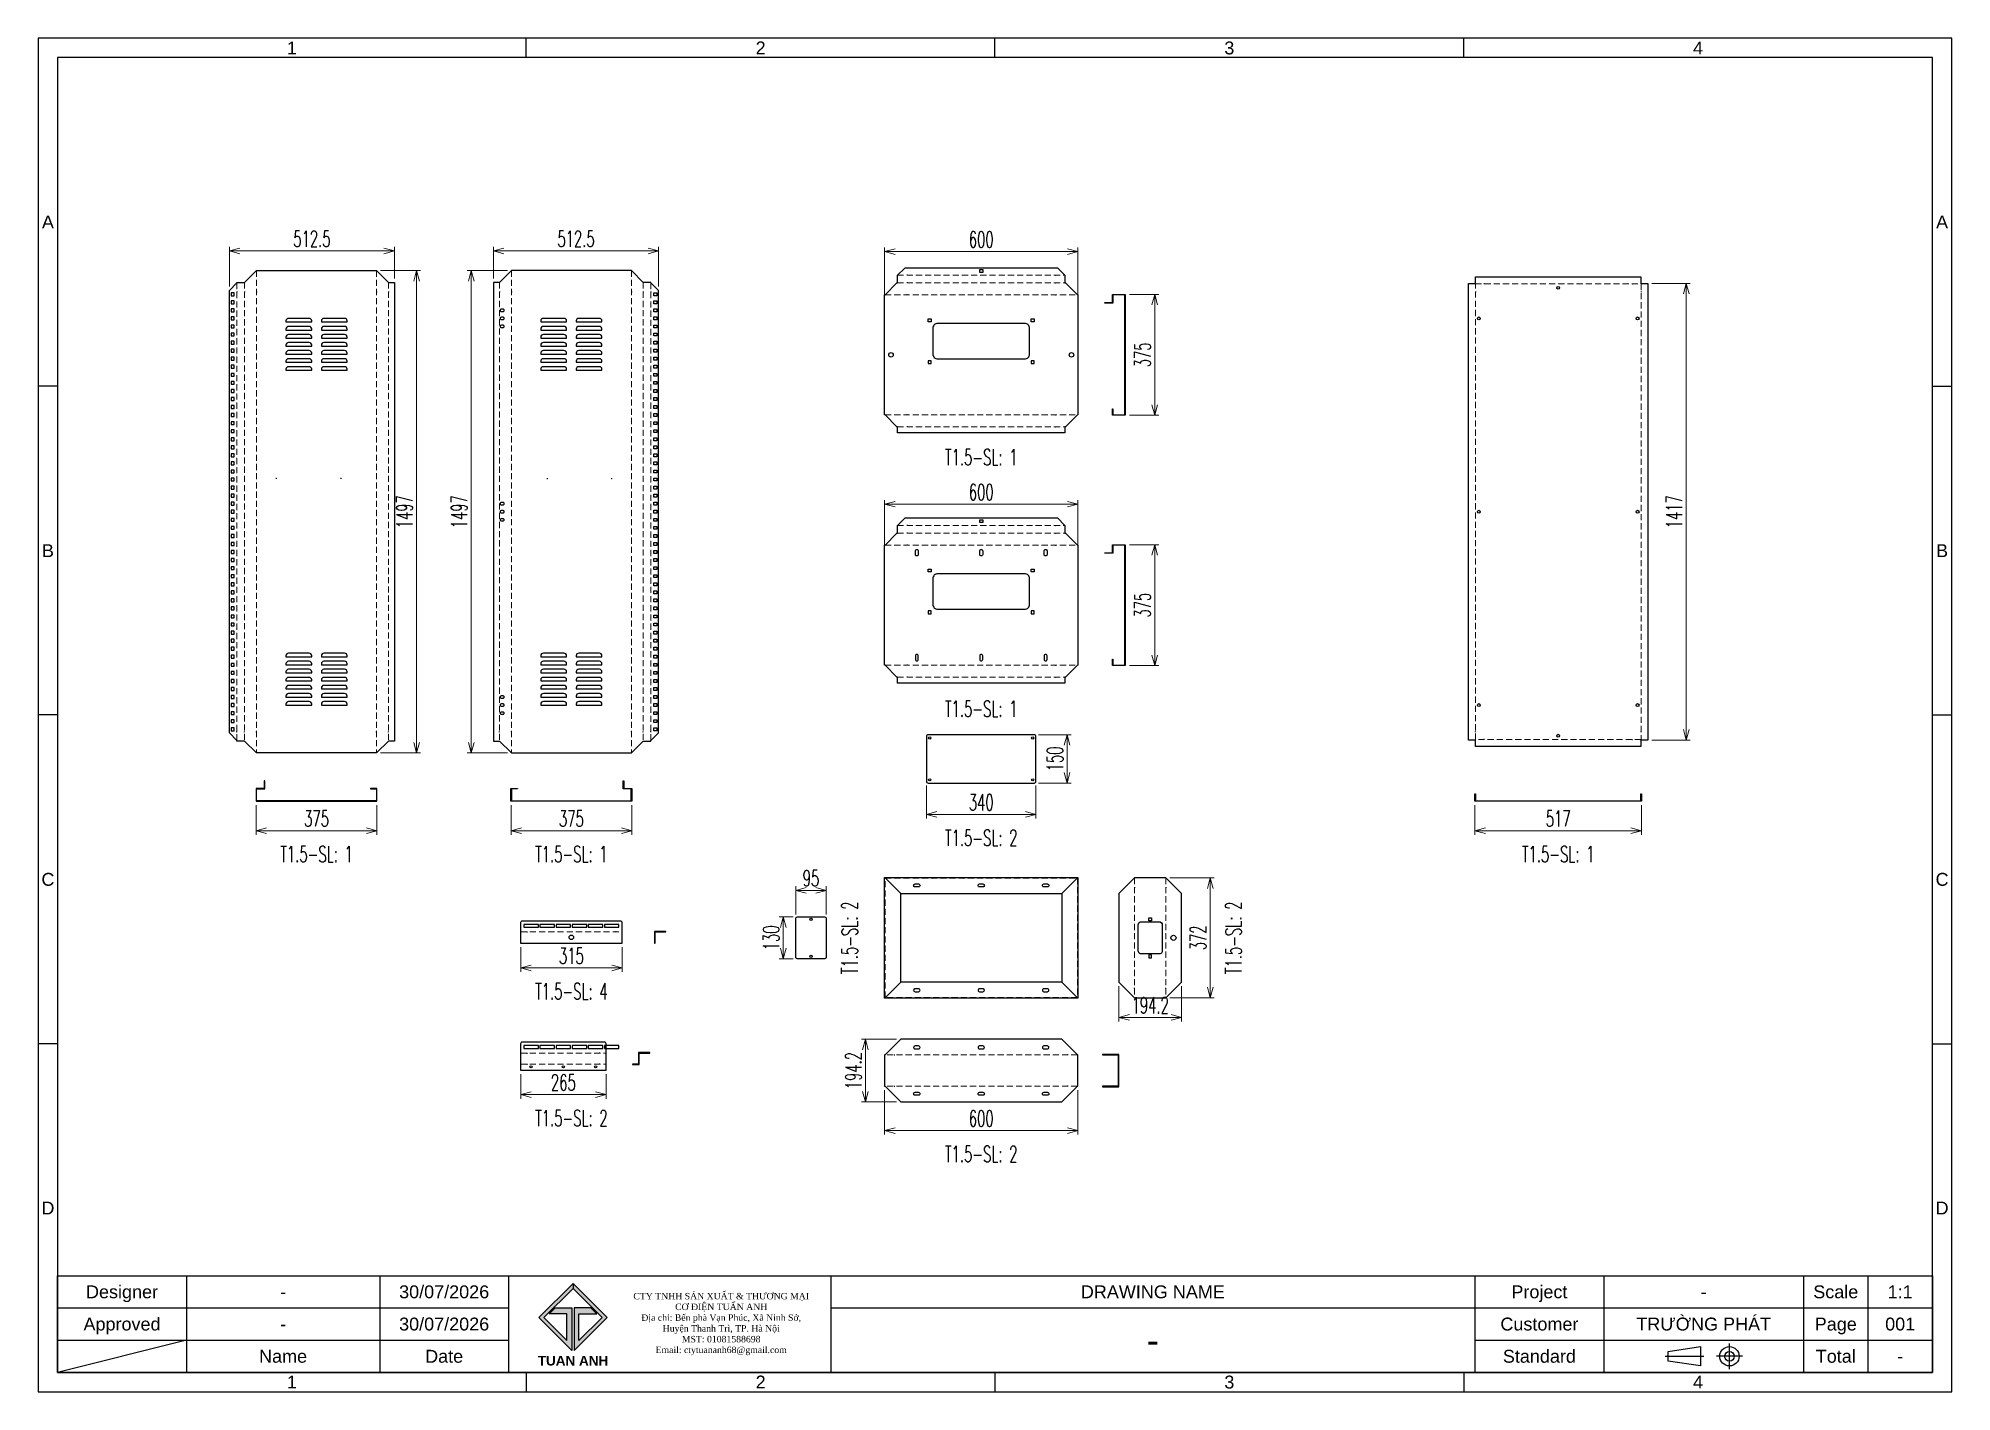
# Model space of a CAD drawing. Header units: millimetres. Extents: x 28713 to 59118, y -54378 to -19615.
# Drawn here: x 41298 to 47238, y -46563 to -42363 of the extents above; entities that cross this region are included whole.
import ezdxf
from ezdxf.enums import TextEntityAlignment as Align

# ---------------------------------------------------------------- set-up
doc = ezdxf.new("R2010")
doc.units = ezdxf.units.MM
doc.header["$LTSCALE"] = 3
doc.linetypes.add('HIDDEN', pattern=[9.525, 6.35, -3.175])
doc.layers.add('@.DM. NÉT ĐỨT', color=8, linetype='HIDDEN', lineweight=9)
for name, color, linetype in [('@.TEXT', 7, 'Continuous'), ('@.VISIBLE', 7, 'Continuous'), ('dim', 7, 'Continuous')]:
    doc.layers.add(name, color=color, linetype=linetype)
doc.styles.add('Ann_w01', font='romans.shx', dxfattribs={"width": 0.6, "bigfont": 'chineset.shx'})
doc.styles.add('Arial', font='arial.ttf')
doc.dimstyles.new('Dim 01_SC25', dxfattribs={"dimscale": 25, "dimtxt": 2, "dimasz": 1.3, "dimexe": 0.5, "dimexo": 0.5, "dimgap": 0.5, "dimtad": 1, "dimdec": 1, "dimzin": 12, "dimdsep": 46, "dimtxsty": 'Ann_w01', "dimblk": 'OPEN30', "dimcen": 1.5, "dimclrd": 6, "dimclre": 6, "dimclrt": 3, "dimadec": 1, "dimazin": 3, "dimtm": 1e-09, "dimtfac": 1, "dimtdec": 1, "dimtmove": 0, "dimatfit": 3, "dimldrblk": 'OPEN30', "dimfxl": 1, "dimtolj": 1, "dimlwd": 20, "dimlwe": 20, "dimarcsym": 0})

msp = doc.modelspace()

# ---------------------------------------------------------------- texts
at = {"layer": 'dim', "color": 1, "style": 'Ann_w01', "width": 0.6}
for s, p in [('T1.5-SL: 1', (44225.7, -43662.53)), ('T1.5-SL: 1', (44225.7, -44443.17)), ('T1.5-SL: 2', (44225.7, -44843.9)), ('T1.5-SL: 1', (42162.31, -44894.16)), ('T1.5-SL: 1', (42953.45, -44894.16)), ('T1.5-SL: 1', (46016.81, -44894.16)), ('T1.5-SL: 4', (42953.45, -45320.1)), ('T1.5-SL: 2', (42953.45, -45713.34)), ('T1.5-SL: 2', (44225.7, -45824.96))]:
    msp.add_text(s, height=50, dxfattribs=at).set_placement(p, align=Align.MIDDLE_CENTER)
for p in [(43817.41, -45154.08), (45009.15, -45154.08)]:
    msp.add_text('T1.5-SL: 2', height=50, rotation=90, dxfattribs=at).set_placement(p, align=Align.MIDDLE_CENTER)

# ---------------------------------------------------------------- blocks, each defined once
blk = doc.blocks.new('_Open30')
at = {"color": 0, "linetype": 'ByBlock', "lineweight": -2}
for p, q in [((-1, 0.27), (0, 0)), ((0, 0), (-1, -0.27)), ((0, 0), (-1, 0))]:
    blk.add_line(p, q, dxfattribs=at)
blk = doc.blocks.new('*D158')
at = {"layer": 'Defpoints', "color": 0, "transparency": 16777216}
for p in [(42766, -44730.3), (43141, -44730.3), (42766, -44821.5)]:
    blk.add_point(p, dxfattribs=at)
at = {"layer": 'dim', "color": 6, "lineweight": 20, "transparency": 16777216}
for p, q in [((42766, -44742.8), (42766, -44834)), ((43141, -44742.8), (43141, -44834)), ((43108.5, -44821.5), (42798.5, -44821.5))]:
    blk.add_line(p, q, dxfattribs=at)
at = {"layer": 'dim', "color": 6, "lineweight": 20, "transparency": 16777216, "xscale": 32.5, "yscale": 32.5, "zscale": 32.5, "rotation": 180}
blk.add_blockref('_Open30', (42766, -44821.5), dxfattribs=at)
at = {"layer": 'dim', "color": 6, "lineweight": 20, "transparency": 16777216, "xscale": 32.5, "yscale": 32.5, "zscale": 32.5}
blk.add_blockref('_Open30', (43141, -44821.5), dxfattribs=at)
at = {"layer": 'dim', "color": 3, "transparency": 16777216, "insert": (42953.5, -44784), "char_height": 50, "attachment_point": 5, "style": 'Ann_w01'}
blk.add_mtext('\\A1;375', dxfattribs=at)
blk = doc.blocks.new('*D159')
at = {"layer": 'Defpoints', "color": 0, "transparency": 16777216}
for p in [(42767.3, -43083.3), (42642.8, -44580.3), (42767.3, -44580.3)]:
    blk.add_point(p, dxfattribs=at)
at = {"layer": 'dim', "color": 6, "lineweight": 20, "transparency": 16777216}
for p, q in [((42754.8, -43083.3), (42630.3, -43083.3)), ((42642.8, -43115.8), (42642.8, -44547.8)), ((42754.8, -44580.3), (42630.3, -44580.3))]:
    blk.add_line(p, q, dxfattribs=at)
at = {"layer": 'dim', "color": 6, "lineweight": 20, "transparency": 16777216, "xscale": 32.5, "yscale": 32.5, "zscale": 32.5}
for p, rotation in [((42642.8, -43083.3), 90), ((42642.8, -44580.3), 270)]:
    blk.add_blockref('_Open30', p, dxfattribs=dict(at, rotation=rotation))
at = {"layer": 'dim', "color": 3, "transparency": 16777216, "insert": (42605.3, -43831.8), "char_height": 50, "attachment_point": 5, "rotation": 90, "style": 'Ann_w01'}
blk.add_mtext('\\A1;1497', dxfattribs=at)
blk = doc.blocks.new('*D160')
at = {"layer": 'Defpoints', "color": 0, "transparency": 16777216}
for p in [(43224.1, -43022.4), (42711.6, -43120.3), (43224.1, -43145.3)]:
    blk.add_point(p, dxfattribs=at)
at = {"layer": 'dim', "color": 6, "lineweight": 20, "transparency": 16777216}
for p, q in [((42711.6, -43107.8), (42711.6, -43009.9)), ((42744.1, -43022.4), (43191.6, -43022.4)), ((43224.1, -43132.8), (43224.1, -43009.9))]:
    blk.add_line(p, q, dxfattribs=at)
at = {"layer": 'dim', "color": 6, "lineweight": 20, "transparency": 16777216, "xscale": 32.5, "yscale": 32.5, "zscale": 32.5, "rotation": 180}
blk.add_blockref('_Open30', (42711.6, -43022.4), dxfattribs=at)
at = {"layer": 'dim', "color": 6, "lineweight": 20, "transparency": 16777216, "xscale": 32.5, "yscale": 32.5, "zscale": 32.5}
blk.add_blockref('_Open30', (43224.1, -43022.4), dxfattribs=at)
at = {"layer": 'dim', "color": 3, "transparency": 16777216, "insert": (42967.8, -42984.9), "char_height": 50, "attachment_point": 5, "style": 'Ann_w01'}
blk.add_mtext('\\A1;512.5', dxfattribs=at)
blk = doc.blocks.new('*D161')
at = {"layer": 'Defpoints', "color": 0, "transparency": 16777216}
for p in [(41974.8, -44730.3), (42349.8, -44730.3), (42349.8, -44821.5)]:
    blk.add_point(p, dxfattribs=at)
at = {"layer": 'dim', "color": 6, "lineweight": 20, "transparency": 16777216}
for p, q in [((41974.8, -44742.8), (41974.8, -44834)), ((42349.8, -44742.8), (42349.8, -44834)), ((42007.3, -44821.5), (42317.3, -44821.5))]:
    blk.add_line(p, q, dxfattribs=at)
at = {"layer": 'dim', "color": 6, "lineweight": 20, "transparency": 16777216, "xscale": 32.5, "yscale": 32.5, "zscale": 32.5, "rotation": 180}
blk.add_blockref('_Open30', (41974.8, -44821.5), dxfattribs=at)
at = {"layer": 'dim', "color": 6, "lineweight": 20, "transparency": 16777216, "xscale": 32.5, "yscale": 32.5, "zscale": 32.5}
blk.add_blockref('_Open30', (42349.8, -44821.5), dxfattribs=at)
at = {"layer": 'dim', "color": 3, "transparency": 16777216, "insert": (42162.3, -44784), "char_height": 50, "attachment_point": 5, "style": 'Ann_w01'}
blk.add_mtext('\\A1;375', dxfattribs=at)
blk = doc.blocks.new('*D162')
at = {"layer": 'Defpoints', "color": 0, "transparency": 16777216}
for p in [(42348.5, -43083.3), (42348.5, -44580.3), (42473, -44580.3)]:
    blk.add_point(p, dxfattribs=at)
at = {"layer": 'dim', "color": 6, "lineweight": 20, "transparency": 16777216}
for p, q in [((42361, -43083.3), (42485.5, -43083.3)), ((42473, -43115.8), (42473, -44547.8)), ((42361, -44580.3), (42485.5, -44580.3))]:
    blk.add_line(p, q, dxfattribs=at)
at = {"layer": 'dim', "color": 6, "lineweight": 20, "transparency": 16777216, "xscale": 32.5, "yscale": 32.5, "zscale": 32.5}
for p, rotation in [((42473, -43083.3), 90), ((42473, -44580.3), 270)]:
    blk.add_blockref('_Open30', p, dxfattribs=dict(at, rotation=rotation))
at = {"layer": 'dim', "color": 3, "transparency": 16777216, "insert": (42435.5, -43831.8), "char_height": 50, "attachment_point": 5, "rotation": 90, "style": 'Ann_w01'}
blk.add_mtext('\\A1;1497', dxfattribs=at)
blk = doc.blocks.new('*D163')
at = {"layer": 'Defpoints', "color": 0, "transparency": 16777216}
for p in [(41891.7, -43022.4), (42404.2, -43120.3), (41891.7, -43145.3)]:
    blk.add_point(p, dxfattribs=at)
at = {"layer": 'dim', "color": 6, "lineweight": 20, "transparency": 16777216}
for p, q in [((41891.7, -43132.8), (41891.7, -43009.9)), ((42371.7, -43022.4), (41924.2, -43022.4)), ((42404.2, -43107.8), (42404.2, -43009.9))]:
    blk.add_line(p, q, dxfattribs=at)
at = {"layer": 'dim', "color": 6, "lineweight": 20, "transparency": 16777216, "xscale": 32.5, "yscale": 32.5, "zscale": 32.5, "rotation": 180}
blk.add_blockref('_Open30', (41891.7, -43022.4), dxfattribs=at)
at = {"layer": 'dim', "color": 6, "lineweight": 20, "transparency": 16777216, "xscale": 32.5, "yscale": 32.5, "zscale": 32.5}
blk.add_blockref('_Open30', (42404.2, -43022.4), dxfattribs=at)
at = {"layer": 'dim', "color": 3, "transparency": 16777216, "insert": (42148, -42984.9), "char_height": 50, "attachment_point": 5, "style": 'Ann_w01'}
blk.add_mtext('\\A1;512.5', dxfattribs=at)
blk = doc.blocks.new('*D164')
at = {"layer": 'Defpoints', "color": 0, "transparency": 16777216}
for p in [(44673, -43934.3), (44673, -44309.3), (44764.2, -44309.3)]:
    blk.add_point(p, dxfattribs=at)
at = {"layer": 'dim', "color": 6, "lineweight": 20, "transparency": 16777216}
for p, q in [((44685.5, -43934.3), (44776.7, -43934.3)), ((44764.2, -43966.8), (44764.2, -44276.8)), ((44685.5, -44309.3), (44776.7, -44309.3))]:
    blk.add_line(p, q, dxfattribs=at)
at = {"layer": 'dim', "color": 6, "lineweight": 20, "transparency": 16777216, "xscale": 32.5, "yscale": 32.5, "zscale": 32.5}
for p, rotation in [((44764.2, -43934.3), 90), ((44764.2, -44309.3), 270)]:
    blk.add_blockref('_Open30', p, dxfattribs=dict(at, rotation=rotation))
at = {"layer": 'dim', "color": 3, "transparency": 16777216, "insert": (44726.7, -44121.8), "char_height": 50, "attachment_point": 5, "rotation": 90, "style": 'Ann_w01'}
blk.add_mtext('\\A1;375', dxfattribs=at)
blk = doc.blocks.new('*D165')
at = {"layer": 'Defpoints', "color": 0, "transparency": 16777216}
for p in [(43925.7, -43808.3), (43925.7, -44308), (44525.7, -44308)]:
    blk.add_point(p, dxfattribs=at)
at = {"layer": 'dim', "color": 6, "lineweight": 20, "transparency": 16777216}
for p, q in [((43925.7, -44295.5), (43925.7, -43795.8)), ((44493.2, -43808.3), (43958.2, -43808.3)), ((44525.7, -44295.5), (44525.7, -43795.8))]:
    blk.add_line(p, q, dxfattribs=at)
at = {"layer": 'dim', "color": 6, "lineweight": 20, "transparency": 16777216, "xscale": 32.5, "yscale": 32.5, "zscale": 32.5, "rotation": 180}
blk.add_blockref('_Open30', (43925.7, -43808.3), dxfattribs=at)
at = {"layer": 'dim', "color": 6, "lineweight": 20, "transparency": 16777216, "xscale": 32.5, "yscale": 32.5, "zscale": 32.5}
blk.add_blockref('_Open30', (44525.7, -43808.3), dxfattribs=at)
at = {"layer": 'dim', "color": 3, "transparency": 16777216, "insert": (44225.7, -43770.8), "char_height": 50, "attachment_point": 5, "style": 'Ann_w01'}
blk.add_mtext('\\A1;600', dxfattribs=at)
blk = doc.blocks.new('*D166')
at = {"layer": 'Defpoints', "color": 0, "transparency": 16777216}
for p in [(44673, -43157.5), (44673, -43532.5), (44764.2, -43532.5)]:
    blk.add_point(p, dxfattribs=at)
at = {"layer": 'dim', "color": 6, "lineweight": 20, "transparency": 16777216}
for p, q in [((44685.5, -43157.5), (44776.7, -43157.5)), ((44764.2, -43190), (44764.2, -43500)), ((44685.5, -43532.5), (44776.7, -43532.5))]:
    blk.add_line(p, q, dxfattribs=at)
at = {"layer": 'dim', "color": 6, "lineweight": 20, "transparency": 16777216, "xscale": 32.5, "yscale": 32.5, "zscale": 32.5}
for p, rotation in [((44764.2, -43157.5), 90), ((44764.2, -43532.5), 270)]:
    blk.add_blockref('_Open30', p, dxfattribs=dict(at, rotation=rotation))
at = {"layer": 'dim', "color": 3, "transparency": 16777216, "insert": (44726.7, -43345), "char_height": 50, "attachment_point": 5, "rotation": 90, "style": 'Ann_w01'}
blk.add_mtext('\\A1;375', dxfattribs=at)
blk = doc.blocks.new('*D167')
at = {"layer": 'Defpoints', "color": 0, "transparency": 16777216}
for p in [(43925.7, -43024.3), (43925.7, -43531.2), (44525.7, -43531.2)]:
    blk.add_point(p, dxfattribs=at)
at = {"layer": 'dim', "color": 6, "lineweight": 20, "transparency": 16777216}
for p, q in [((43925.7, -43518.7), (43925.7, -43011.8)), ((44493.2, -43024.3), (43958.2, -43024.3)), ((44525.7, -43518.7), (44525.7, -43011.8))]:
    blk.add_line(p, q, dxfattribs=at)
at = {"layer": 'dim', "color": 6, "lineweight": 20, "transparency": 16777216, "xscale": 32.5, "yscale": 32.5, "zscale": 32.5, "rotation": 180}
blk.add_blockref('_Open30', (43925.7, -43024.3), dxfattribs=at)
at = {"layer": 'dim', "color": 6, "lineweight": 20, "transparency": 16777216, "xscale": 32.5, "yscale": 32.5, "zscale": 32.5}
blk.add_blockref('_Open30', (44525.7, -43024.3), dxfattribs=at)
at = {"layer": 'dim', "color": 3, "transparency": 16777216, "insert": (44225.7, -42986.8), "char_height": 50, "attachment_point": 5, "style": 'Ann_w01'}
blk.add_mtext('\\A1;600', dxfattribs=at)
blk = doc.blocks.new('*D168')
at = {"layer": 'Defpoints', "color": 0, "transparency": 16777216}
for p in [(44055.7, -44668.7), (44395.7, -44668.7), (44395.7, -44771.2)]:
    blk.add_point(p, dxfattribs=at)
at = {"layer": 'dim', "color": 6, "lineweight": 20, "transparency": 16777216}
for p, q in [((44055.7, -44681.2), (44055.7, -44783.7)), ((44395.7, -44681.2), (44395.7, -44783.7)), ((44088.2, -44771.2), (44363.2, -44771.2))]:
    blk.add_line(p, q, dxfattribs=at)
at = {"layer": 'dim', "color": 6, "lineweight": 20, "transparency": 16777216, "xscale": 32.5, "yscale": 32.5, "zscale": 32.5, "rotation": 180}
blk.add_blockref('_Open30', (44055.7, -44771.2), dxfattribs=at)
at = {"layer": 'dim', "color": 6, "lineweight": 20, "transparency": 16777216, "xscale": 32.5, "yscale": 32.5, "zscale": 32.5}
blk.add_blockref('_Open30', (44395.7, -44771.2), dxfattribs=at)
at = {"layer": 'dim', "color": 3, "transparency": 16777216, "insert": (44225.7, -44733.7), "char_height": 50, "attachment_point": 5, "style": 'Ann_w01'}
blk.add_mtext('\\A1;340', dxfattribs=at)
blk = doc.blocks.new('*D169')
at = {"layer": 'Defpoints', "color": 0, "transparency": 16777216}
for p in [(44390.7, -44523.7), (44492.1, -44523.7), (44390.7, -44673.7)]:
    blk.add_point(p, dxfattribs=at)
at = {"layer": 'dim', "color": 6, "lineweight": 20, "transparency": 16777216}
for p, q in [((44403.2, -44523.7), (44504.6, -44523.7)), ((44492.1, -44641.2), (44492.1, -44556.2)), ((44403.2, -44673.7), (44504.6, -44673.7))]:
    blk.add_line(p, q, dxfattribs=at)
at = {"layer": 'dim', "color": 6, "lineweight": 20, "transparency": 16777216, "xscale": 32.5, "yscale": 32.5, "zscale": 32.5}
for p, rotation in [((44492.1, -44523.7), 90), ((44492.1, -44673.7), 270)]:
    blk.add_blockref('_Open30', p, dxfattribs=dict(at, rotation=rotation))
at = {"layer": 'dim', "color": 3, "transparency": 16777216, "insert": (44454.6, -44598.7), "char_height": 50, "attachment_point": 5, "rotation": 90, "style": 'Ann_w01'}
blk.add_mtext('\\A1;150', dxfattribs=at)
blk = doc.blocks.new('*D186')
at = {"layer": 'Defpoints', "color": 0, "transparency": 16777216}
for p in [(45758.3, -44730.3), (46275.3, -44730.3), (46275.3, -44821.5)]:
    blk.add_point(p, dxfattribs=at)
at = {"layer": 'dim', "color": 6, "lineweight": 20, "transparency": 16777216}
for p, q in [((45758.3, -44742.8), (45758.3, -44834)), ((46275.3, -44742.8), (46275.3, -44834)), ((45790.8, -44821.5), (46242.8, -44821.5))]:
    blk.add_line(p, q, dxfattribs=at)
at = {"layer": 'dim', "color": 6, "lineweight": 20, "transparency": 16777216, "xscale": 32.5, "yscale": 32.5, "zscale": 32.5, "rotation": 180}
blk.add_blockref('_Open30', (45758.3, -44821.5), dxfattribs=at)
at = {"layer": 'dim', "color": 6, "lineweight": 20, "transparency": 16777216, "xscale": 32.5, "yscale": 32.5, "zscale": 32.5}
blk.add_blockref('_Open30', (46275.3, -44821.5), dxfattribs=at)
at = {"layer": 'dim', "color": 3, "transparency": 16777216, "insert": (46016.8, -44784), "char_height": 50, "attachment_point": 5, "style": 'Ann_w01'}
blk.add_mtext('\\A1;517', dxfattribs=at)
blk = doc.blocks.new('*D187')
at = {"layer": 'Defpoints', "color": 0, "transparency": 16777216}
for p in [(46295.5, -43123.3), (46414.3, -43123.3), (46295.5, -44540.3)]:
    blk.add_point(p, dxfattribs=at)
at = {"layer": 'dim', "color": 6, "lineweight": 20, "transparency": 16777216}
for p, q in [((46308, -43123.3), (46426.8, -43123.3)), ((46414.3, -44507.8), (46414.3, -43155.8)), ((46308, -44540.3), (46426.8, -44540.3))]:
    blk.add_line(p, q, dxfattribs=at)
at = {"layer": 'dim', "color": 6, "lineweight": 20, "transparency": 16777216, "xscale": 32.5, "yscale": 32.5, "zscale": 32.5}
for p, rotation in [((46414.3, -43123.3), 90), ((46414.3, -44540.3), 270)]:
    blk.add_blockref('_Open30', p, dxfattribs=dict(at, rotation=rotation))
at = {"layer": 'dim', "color": 3, "transparency": 16777216, "insert": (46376.8, -43831.8), "char_height": 50, "attachment_point": 5, "rotation": 90, "style": 'Ann_w01'}
blk.add_mtext('\\A1;1417', dxfattribs=at)
blk = doc.blocks.new('*D188')
at = {"layer": 'Defpoints', "color": 0, "transparency": 16777216}
for p in [(42796, -45171), (43111, -45171), (43111, -45247.4)]:
    blk.add_point(p, dxfattribs=at)
at = {"layer": 'dim', "color": 6, "lineweight": 20, "transparency": 16777216}
for p, q in [((42796, -45183.5), (42796, -45259.9)), ((43111, -45183.5), (43111, -45259.9)), ((42828.5, -45247.4), (43078.5, -45247.4))]:
    blk.add_line(p, q, dxfattribs=at)
at = {"layer": 'dim', "color": 6, "lineweight": 20, "transparency": 16777216, "xscale": 32.5, "yscale": 32.5, "zscale": 32.5, "rotation": 180}
blk.add_blockref('_Open30', (42796, -45247.4), dxfattribs=at)
at = {"layer": 'dim', "color": 6, "lineweight": 20, "transparency": 16777216, "xscale": 32.5, "yscale": 32.5, "zscale": 32.5}
blk.add_blockref('_Open30', (43111, -45247.4), dxfattribs=at)
at = {"layer": 'dim', "color": 3, "transparency": 16777216, "insert": (42953.5, -45209.9), "char_height": 50, "attachment_point": 5, "style": 'Ann_w01'}
blk.add_mtext('\\A1;315', dxfattribs=at)
blk = doc.blocks.new('*D189')
at = {"layer": 'Defpoints', "color": 0, "transparency": 16777216}
for p in [(42796, -45564.3), (43061, -45564.3), (43061, -45640.7)]:
    blk.add_point(p, dxfattribs=at)
at = {"layer": 'dim', "color": 6, "lineweight": 20, "transparency": 16777216}
for p, q in [((42796, -45576.8), (42796, -45653.2)), ((43061, -45576.8), (43061, -45653.2)), ((42828.5, -45640.7), (43028.5, -45640.7))]:
    blk.add_line(p, q, dxfattribs=at)
at = {"layer": 'dim', "color": 6, "lineweight": 20, "transparency": 16777216, "xscale": 32.5, "yscale": 32.5, "zscale": 32.5, "rotation": 180}
blk.add_blockref('_Open30', (42796, -45640.7), dxfattribs=at)
at = {"layer": 'dim', "color": 6, "lineweight": 20, "transparency": 16777216, "xscale": 32.5, "yscale": 32.5, "zscale": 32.5}
blk.add_blockref('_Open30', (43061, -45640.7), dxfattribs=at)
at = {"layer": 'dim', "color": 3, "transparency": 16777216, "insert": (42928.5, -45603.2), "char_height": 50, "attachment_point": 5, "style": 'Ann_w01'}
blk.add_mtext('\\A1;265', dxfattribs=at)
blk = doc.blocks.new('*D180')
at = {"layer": 'Defpoints', "color": 0, "transparency": 16777216}
for p in [(43925.7, -45614.7), (44525.7, -45614.7), (44525.7, -45752.3)]:
    blk.add_point(p, dxfattribs=at)
at = {"layer": 'dim', "color": 6, "lineweight": 20, "transparency": 16777216}
for p, q in [((43925.7, -45627.2), (43925.7, -45764.8)), ((44525.7, -45627.2), (44525.7, -45764.8)), ((43958.2, -45752.3), (44493.2, -45752.3))]:
    blk.add_line(p, q, dxfattribs=at)
at = {"layer": 'dim', "color": 6, "lineweight": 20, "transparency": 16777216, "xscale": 32.5, "yscale": 32.5, "zscale": 32.5, "rotation": 180}
blk.add_blockref('_Open30', (43925.7, -45752.3), dxfattribs=at)
at = {"layer": 'dim', "color": 6, "lineweight": 20, "transparency": 16777216, "xscale": 32.5, "yscale": 32.5, "zscale": 32.5}
blk.add_blockref('_Open30', (44525.7, -45752.3), dxfattribs=at)
at = {"layer": 'dim', "color": 3, "transparency": 16777216, "insert": (44225.7, -45714.8), "char_height": 50, "attachment_point": 5, "style": 'Ann_w01'}
blk.add_mtext('\\A1;600', dxfattribs=at)
blk = doc.blocks.new('*D181')
at = {"layer": 'Defpoints', "color": 0, "transparency": 16777216}
for p in [(43866.4, -45469), (43975.7, -45469), (43975.7, -45663.2)]:
    blk.add_point(p, dxfattribs=at)
at = {"layer": 'dim', "color": 6, "lineweight": 20, "transparency": 16777216}
for p, q in [((43963.2, -45469), (43853.9, -45469)), ((43866.4, -45630.7), (43866.4, -45501.5)), ((43963.2, -45663.2), (43853.9, -45663.2))]:
    blk.add_line(p, q, dxfattribs=at)
at = {"layer": 'dim', "color": 6, "lineweight": 20, "transparency": 16777216, "xscale": 32.5, "yscale": 32.5, "zscale": 32.5}
for p, rotation in [((43866.4, -45469), 90), ((43866.4, -45663.2), 270)]:
    blk.add_blockref('_Open30', p, dxfattribs=dict(at, rotation=rotation))
at = {"layer": 'dim', "color": 3, "transparency": 16777216, "insert": (43828.9, -45566.1), "char_height": 50, "attachment_point": 5, "rotation": 90, "style": 'Ann_w01'}
blk.add_mtext('\\A1;194.2', dxfattribs=at)
blk = doc.blocks.new('*D182')
at = {"layer": 'Defpoints', "color": 0, "transparency": 16777216}
for p in [(44798.9, -44968.1), (44936.5, -44968.1), (44798.9, -45340.1)]:
    blk.add_point(p, dxfattribs=at)
at = {"layer": 'dim', "color": 6, "lineweight": 20, "transparency": 16777216}
for p, q in [((44811.4, -44968.1), (44949, -44968.1)), ((44936.5, -45307.6), (44936.5, -45000.6)), ((44811.4, -45340.1), (44949, -45340.1))]:
    blk.add_line(p, q, dxfattribs=at)
at = {"layer": 'dim', "color": 6, "lineweight": 20, "transparency": 16777216, "xscale": 32.5, "yscale": 32.5, "zscale": 32.5}
for p, rotation in [((44936.5, -44968.1), 90), ((44936.5, -45340.1), 270)]:
    blk.add_blockref('_Open30', p, dxfattribs=dict(at, rotation=rotation))
at = {"layer": 'dim', "color": 3, "transparency": 16777216, "insert": (44899, -45154.1), "char_height": 50, "attachment_point": 5, "rotation": 90, "style": 'Ann_w01'}
blk.add_mtext('\\A1;372', dxfattribs=at)
blk = doc.blocks.new('*D183')
at = {"layer": 'Defpoints', "color": 0, "transparency": 16777216}
for p in [(44653.2, -45291.6), (44847.4, -45291.6), (44653.2, -45400.9)]:
    blk.add_point(p, dxfattribs=at)
at = {"layer": 'dim', "color": 6, "lineweight": 20, "transparency": 16777216}
for p, q in [((44653.2, -45304.1), (44653.2, -45413.4)), ((44847.4, -45304.1), (44847.4, -45413.4)), ((44814.9, -45400.9), (44685.7, -45400.9))]:
    blk.add_line(p, q, dxfattribs=at)
at = {"layer": 'dim', "color": 6, "lineweight": 20, "transparency": 16777216, "xscale": 32.5, "yscale": 32.5, "zscale": 32.5, "rotation": 180}
blk.add_blockref('_Open30', (44653.2, -45400.9), dxfattribs=at)
at = {"layer": 'dim', "color": 6, "lineweight": 20, "transparency": 16777216, "xscale": 32.5, "yscale": 32.5, "zscale": 32.5}
blk.add_blockref('_Open30', (44847.4, -45400.9), dxfattribs=at)
at = {"layer": 'dim', "color": 3, "transparency": 16777216, "insert": (44750.3, -45363.4), "char_height": 50, "attachment_point": 5, "style": 'Ann_w01'}
blk.add_mtext('\\A1;194.2', dxfattribs=at)
blk = doc.blocks.new('*D184')
at = {"layer": 'Defpoints', "color": 0, "transparency": 16777216}
for p in [(43654.7, -45089.1), (43611.1, -45219.1), (43654.7, -45219.1)]:
    blk.add_point(p, dxfattribs=at)
at = {"layer": 'dim', "color": 6, "lineweight": 20, "transparency": 16777216}
for p, q in [((43642.2, -45089.1), (43598.6, -45089.1)), ((43611.1, -45121.6), (43611.1, -45186.6)), ((43642.2, -45219.1), (43598.6, -45219.1))]:
    blk.add_line(p, q, dxfattribs=at)
at = {"layer": 'dim', "color": 6, "lineweight": 20, "transparency": 16777216, "xscale": 32.5, "yscale": 32.5, "zscale": 32.5}
for p, rotation in [((43611.1, -45089.1), 90), ((43611.1, -45219.1), 270)]:
    blk.add_blockref('_Open30', p, dxfattribs=dict(at, rotation=rotation))
at = {"layer": 'dim', "color": 3, "transparency": 16777216, "insert": (43573.6, -45154.1), "char_height": 50, "attachment_point": 5, "rotation": 90, "style": 'Ann_w01'}
blk.add_mtext('\\A1;130', dxfattribs=at)
blk = doc.blocks.new('*D185')
at = {"layer": 'Defpoints', "color": 0, "transparency": 16777216}
for p in [(43744.7, -45006.7), (43649.7, -45094.1), (43744.7, -45094.1)]:
    blk.add_point(p, dxfattribs=at)
at = {"layer": 'dim', "color": 6, "lineweight": 20, "transparency": 16777216}
for p, q in [((43649.7, -45081.6), (43649.7, -44994.2)), ((43682.2, -45006.7), (43712.2, -45006.7)), ((43744.7, -45081.6), (43744.7, -44994.2))]:
    blk.add_line(p, q, dxfattribs=at)
at = {"layer": 'dim', "color": 6, "lineweight": 20, "transparency": 16777216, "xscale": 32.5, "yscale": 32.5, "zscale": 32.5, "rotation": 180}
blk.add_blockref('_Open30', (43649.7, -45006.7), dxfattribs=at)
at = {"layer": 'dim', "color": 6, "lineweight": 20, "transparency": 16777216, "xscale": 32.5, "yscale": 32.5, "zscale": 32.5}
blk.add_blockref('_Open30', (43744.7, -45006.7), dxfattribs=at)
at = {"layer": 'dim', "color": 3, "transparency": 16777216, "insert": (43697.2, -44969.2), "char_height": 50, "attachment_point": 5, "style": 'Ann_w01'}
blk.add_mtext('\\A1;95', dxfattribs=at)
blk = doc.blocks.new('Standard ISO')
at = {"color": 6}
for p, q in [((-6, 0), (0, 0)), ((6, 0), (2, 0)), ((4, -2), (4, 2))]:
    blk.add_line(p, q, dxfattribs=at)
blk.add_lwpolyline([(-0.5, 1.5), (-0.5, -1.5), (-5.5, -0.75), (-5.5, 0.75), (-0.5, 1.5)])
for radius in [1.5, 0.75]:
    blk.add_circle((4, 0), radius)
blk = doc.blocks.new('A$C4dbb82d6')
at = {"layer": '@.VISIBLE'}
h = blk.add_hatch(color=30, dxfattribs=at)
h.dxf.hatch_style = 1
h.paths.add_polyline_path([(0.21, 4.97), (3.62, 1.56), (3.62, 5.97), (1.92, 5.97), (1.3, 5.35), (3.12, 5.35), (3.12, 2.59), (0.74, 4.97), (3.75, 7.98), (3.75, 8.51)])
h = blk.add_hatch(color=150, dxfattribs=at)
h.dxf.hatch_style = 1
h.paths.add_polyline_path([(6.76, 4.97), (4.37, 2.59), (4.37, 5.35), (6.2, 5.35), (5.58, 5.97), (3.88, 5.97), (3.88, 1.56), (7.29, 4.97), (3.75, 8.51), (3.75, 7.98)])
at = {"layer": '@.VISIBLE', "color": 30}
blk.add_lwpolyline([(3.62, 5.97), (3.62, 1.56), (0.21, 4.97), (3.75, 8.51), (3.75, 7.98), (0.74, 4.97), (3.12, 2.59), (3.12, 5.35), (1.3, 5.35), (1.92, 5.97)], close=True, dxfattribs=at)
at = {"layer": '@.VISIBLE', "color": 150}
blk.add_lwpolyline([(3.88, 5.97), (3.88, 1.56), (7.29, 4.97), (3.75, 8.51), (3.75, 7.98), (6.76, 4.97), (4.37, 2.59), (4.37, 5.35), (6.2, 5.35), (5.58, 5.97)], close=True, dxfattribs=at)
at = {"layer": '@.VISIBLE', "color": 30, "insert": (3.75, 0.51), "char_height": 1, "attachment_point": 5, "style": 'Ann_w01'}
blk.add_mtext_dynamic_manual_height_columns('{\\fArial|b1|i0|c0|p34;\\W1;TUAN ANH}', width=7.5, gutter_width=49.6, heights=[0], dxfattribs=at)
blk = doc.blocks.new('KHUNG BAN VE (Made by Tung)')
at = {"layer": '@.VISIBLE', "color": 8}
for p, q in [((75.75, 207), (75.75, 210)), ((148.5, 207), (148.5, 210)), ((221.25, 207), (221.25, 210)), ((3, 156), (0, 156)), ((294, 156), (297, 156)), ((3, 105), (0, 105)), ((294, 105), (297, 105)), ((3, 54), (0, 54)), ((294, 54), (297, 54)), ((23, 18), (23, 3)), ((53, 18), (53, 3)), ((73, 18), (73, 3)), ((123, 18), (123, 3)), ((223, 18), (223, 3)), ((243, 18), (243, 3)), ((274, 18), (274, 3)), ((284, 18), (284, 3)), ((3, 13), (73, 13)), ((123, 13), (294, 13)), ((3, 8), (73, 8)), ((23, 8), (3, 3)), ((223, 8), (294, 8)), ((75.75, 3), (75.75, 0)), ((148.5, 3), (148.5, 0)), ((221.25, 3), (221.25, 0))]:
    blk.add_line(p, q, dxfattribs=at)
for points in [[(0, 0), (297, 0), (297, 210), (0, 210)], [(3, 3), (294, 3), (294, 207), (3, 207)], [(3, 18), (294, 18), (294, 3), (3, 3)]]:
    blk.add_lwpolyline(points, close=True, dxfattribs=at)
at = {"xscale": 1.5, "yscale": 1.5, "zscale": 1.5}
blk.add_blockref('A$C4dbb82d6', (77.375, 4.041), dxfattribs=at)
blk.add_blockref('Standard ISO', (258.5, 5.5))
at = {"layer": '@.TEXT', "color": 1, "style": 'Arial'}
for s, p in [('1', (39.375, 208.5)), ('2', (112.125, 208.5)), ('3', (184.875, 208.5)), ('4', (257.625, 208.5)), ('A', (1.5, 181.5)), ('A', (295.5, 181.5)), ('B', (1.5, 130.5)), ('B', (295.5, 130.5)), ('C', (1.5, 79.5)), ('C', (295.5, 79.5)), ('D', (1.5, 28.5)), ('D', (295.5, 28.5)), ('30/07/2026', (63, 15.5)), ('30/07/2026', (63, 10.5)), ('1', (39.375, 1.5)), ('2', (112.125, 1.5)), ('3', (184.875, 1.5)), ('4', (257.625, 1.5))]:
    blk.add_text(s, height=2, dxfattribs=at).set_placement(p, align=Align.MIDDLE_CENTER)
at = {"layer": '@.TEXT', "color": 2, "style": 'Arial'}
for s, p in [('Designer', (13, 15.5)), ('DRAWING NAME', (173, 15.5)), ('Project', (233, 15.5)), ('Scale', (279, 15.5)), ('Approved', (13, 10.5)), ('Customer', (233, 10.5)), ('Page', (279, 10.5)), ('Name', (38, 5.5)), ('Date', (63, 5.5)), ('Standard', (233, 5.5)), ('Total', (279, 5.5))]:
    blk.add_text(s, height=2, dxfattribs=at).set_placement(p, align=Align.MIDDLE_CENTER)
at = {"layer": '@.TEXT', "color": 1, "style": 'Arial'}
for tag, height, p in [('DESIGNER_NAME', 2, (38, 15.5)), ('PROJECT_CODE', 2, (258.5, 15.5)), ('SCALE', 2, (289, 15.5)), ('APPROVED_NAME', 2, (38, 10.5)), ('DRAWING_NAME', 4, (173, 8)), ('CUSTOMER_NAME', 2, (258.5, 10.5)), ('PAGE', 2, (289, 10.5)), ('TOTAL', 2, (289, 5.5))]:
    blk.add_attdef(tag, text='', height=height, dxfattribs=at).set_placement(p, align=Align.MIDDLE_CENTER)
at = {"layer": '@.VISIBLE', "color": 30, "insert": (106, 10.5), "char_height": 1, "attachment_point": 5, "style": 'Ann_w01'}
blk.add_mtext_dynamic_manual_height_columns('{\\fTimes New Roman|b0|i0|c0|p18;\\W1;CTY TNHH SẢN XUẤT & THƯƠNG MẠI CƠ ĐIỆN TUẤN ANH\\PĐịa chỉ: Bến phà Vạn Phúc, Xã Ninh Sở, Huyện Thanh Trì, TP. Hà Nội\\PMST: 01081588698\\PEmail: ctytuananh68@gmail.com}', width=28.70976, gutter_width=99.197, heights=[0], dxfattribs=at)

# ---------------------------------------------------------------- dimensions: what is measured, and where the dimension line sits
at = {"layer": 'dim'}
for base, p1, p2, angle, picture, middle in [((41891.71, -43022.36), (42404.21, -43120.33), (41891.71, -43145.33), 180, '*D163', (42147.96, -42984.86)), ((42472.99, -44580.33), (42348.51, -43083.33), (42348.51, -44580.33), 90, '*D162', (42435.49, -43831.83)), ((42642.78, -44580.33), (42767.25, -43083.33), (42767.25, -44580.33), 90, '*D159', (42605.28, -43831.83)), ((46414.29, -43123.33), (46295.51, -44540.33), (46295.51, -43123.33), 90, '*D187', (46376.79, -43831.83)), ((44764.16, -43532.53), (44673, -43157.53), (44673, -43532.53), 90, '*D166', (44726.66, -43345.03)), ((44764.16, -44309.26), (44673, -43934.26), (44673, -44309.26), 90, '*D164', (44726.66, -44121.76)), ((44492.09, -44523.67), (44390.7, -44673.67), (44390.7, -44523.67), 90, '*D169', (44454.59, -44598.67)), ((42349.81, -44821.49), (41974.81, -44730.33), (42349.81, -44730.33), 180, '*D161', (42162.31, -44783.99)), ((43744.74, -45006.73), (43649.74, -45094.08), (43744.74, -45094.08), 180, '*D185', (43697.24, -44969.23)), ((44936.49, -44968.08), (44798.89, -45340.08), (44798.89, -44968.08), 90, '*D182', (44898.99, -45154.08)), ((43611.11, -45219.08), (43654.74, -45089.08), (43654.74, -45219.08), 90, '*D184', (43573.61, -45154.08)), ((44653.19, -45400.85), (44847.39, -45291.58), (44653.19, -45291.58), 180, '*D183', (44750.29, -45363.35)), ((43866.43, -45469), (43975.7, -45663.2), (43975.7, -45469), 90, '*D181', (43828.93, -45566.1))]:
    dim = msp.add_linear_dim(base=base, p1=p1, p2=p2, angle=angle, dimstyle='Dim 01_SC25', dxfattribs=at)
    dim.commit()
    dim.dimension.update_dxf_attribs({"geometry": picture, "text_midpoint": middle})
for base, p1, p2, picture, middle in [((43224.05, -43022.36), (42711.55, -43120.33), (43224.05, -43145.33), '*D160', (42967.8, -42984.86)), ((43925.7, -43024.26), (44525.7, -43531.23), (43925.7, -43531.23), '*D167', (44225.7, -42986.76)), ((43925.7, -43808.25), (44525.7, -44307.96), (43925.7, -44307.96), '*D165', (44225.7, -43770.75)), ((44395.7, -44771.24), (44055.7, -44668.67), (44395.7, -44668.67), '*D168', (44225.7, -44733.74)), ((42765.95, -44821.49), (43140.95, -44730.33), (42765.95, -44730.33), '*D158', (42953.45, -44783.99)), ((46275.31, -44821.49), (45758.31, -44730.33), (46275.31, -44730.33), '*D186', (46016.81, -44783.99)), ((43110.95, -45247.44), (42795.95, -45171.04), (43110.95, -45171.04), '*D188', (42953.45, -45209.94)), ((43060.95, -45640.67), (42795.95, -45564.28), (43060.95, -45564.28), '*D189', (42928.45, -45603.17)), ((44525.7, -45752.3), (43925.7, -45614.7), (44525.7, -45614.7), '*D180', (44225.7, -45714.8))]:
    dim = msp.add_linear_dim(base=base, p1=p1, p2=p2, dimstyle='Dim 01_SC25', dxfattribs=at)
    dim.commit()
    dim.dimension.update_dxf_attribs({"geometry": picture, "text_midpoint": middle})

# ---------------------------------------------------------------- linework, layer by layer
at = {"color": 1}
for p, q in [((43996.64, -43098.03), (43994.64, -43098.03)), ((43996.64, -43121.73), (43994.64, -43121.73)), ((44454.76, -43098.03), (44456.76, -43098.03)), ((44454.76, -43121.73), (44456.76, -43121.73)), ((41915.31, -43148.25), (41915.31, -43150.25)), ((41939.01, -43148.25), (41939.01, -43150.25)), ((41976.21, -43148.25), (41976.21, -43150.25)), ((42348.41, -43148.25), (42348.41, -43150.25)), ((42385.61, -43148.25), (42385.61, -43150.25)), ((42730.15, -43148.25), (42730.15, -43150.25)), ((42767.35, -43148.25), (42767.35, -43150.25)), ((43139.55, -43148.25), (43139.55, -43150.25)), ((43176.75, -43148.25), (43176.75, -43150.25)), ((43200.45, -43148.25), (43200.45, -43150.25)), ((43996.64, -43158.93), (43994.64, -43158.93)), ((44454.76, -43158.93), (44456.76, -43158.93)), ((45759.71, -43148.2), (45759.71, -43150.2)), ((45787.63, -43124.73), (45785.63, -43124.73)), ((46245.99, -43124.73), (46247.99, -43124.73)), ((46273.91, -43148.2), (46273.91, -43150.2)), ((43996.64, -43531.13), (43994.64, -43531.13)), ((44454.76, -43531.13), (44456.76, -43531.13)), ((43996.64, -43568.33), (43994.64, -43568.33)), ((44454.76, -43568.33), (44456.76, -43568.33)), ((42038.31, -43728.33), (42036.31, -43728.33)), ((42037.31, -43727.33), (42037.31, -43729.33)), ((42238.31, -43728.33), (42236.31, -43728.33)), ((42237.31, -43727.33), (42237.31, -43729.33)), ((42877.45, -43728.33), (42879.45, -43728.33)), ((42878.45, -43727.33), (42878.45, -43729.33)), ((43077.45, -43728.33), (43079.45, -43728.33)), ((43078.45, -43727.33), (43078.45, -43729.33)), ((43996.64, -43874.76), (43994.64, -43874.76)), ((44454.76, -43874.76), (44456.76, -43874.76)), ((43996.64, -43898.46), (43994.64, -43898.46)), ((43996.64, -43935.66), (43994.64, -43935.66)), ((44454.76, -43898.46), (44456.76, -43898.46)), ((44454.76, -43935.66), (44456.76, -43935.66)), ((43996.64, -44307.86), (43994.64, -44307.86)), ((44454.76, -44307.86), (44456.76, -44307.86)), ((43996.64, -44345.06), (43994.64, -44345.06)), ((44454.76, -44345.06), (44456.76, -44345.06)), ((41915.31, -44515.42), (41915.31, -44513.42)), ((41939.01, -44515.42), (41939.01, -44513.42)), ((41976.21, -44515.42), (41976.21, -44513.42)), ((42348.41, -44515.42), (42348.41, -44513.42)), ((42385.61, -44515.42), (42385.61, -44513.42)), ((42730.15, -44515.42), (42730.15, -44513.42)), ((42767.35, -44515.42), (42767.35, -44513.42)), ((43139.55, -44515.42), (43139.55, -44513.42)), ((43176.75, -44515.42), (43176.75, -44513.42)), ((43200.45, -44515.42), (43200.45, -44513.42)), ((45759.71, -44515.46), (45759.71, -44513.46)), ((45787.63, -44538.93), (45785.63, -44538.93)), ((46245.99, -44538.93), (46247.99, -44538.93)), ((46273.91, -44515.46), (46273.91, -44513.46)), ((44701.79, -44996.73), (44701.79, -44998.73)), ((44798.79, -44996.73), (44798.79, -44998.73)), ((42814.74, -45135.44), (42816.74, -45135.44)), ((43092.16, -45135.44), (43090.16, -45135.44)), ((44701.79, -45311.43), (44701.79, -45309.43)), ((44798.79, -45311.43), (44798.79, -45309.43)), ((42814.74, -45511.48), (42816.74, -45511.48)), ((42814.74, -45545.68), (42816.74, -45545.68)), ((43042.16, -45511.48), (43040.16, -45511.48)), ((43042.16, -45545.68), (43040.16, -45545.68)), ((43955.85, -45517.6), (43957.85, -45517.6)), ((44495.55, -45517.6), (44493.55, -45517.6)), ((43955.85, -45614.6), (43957.85, -45614.6)), ((44495.55, -45614.6), (44493.55, -45614.6))]:
    msp.add_line(p, q, dxfattribs=at)
for p, q in [((45760.21, -43123.33), (45760.21, -43124.73)), ((46273.41, -43123.33), (46273.41, -43124.73)), ((45760.21, -44540.33), (45760.21, -44538.93)), ((46273.41, -44540.33), (46273.41, -44538.93))]:
    msp.add_line(p, q)
for points in [[(42348.51, -44580.33), (41976.11, -44580.33), (41939.11, -44543.33), (41915.21, -44543.33), (41915.21, -44541.83), (41891.71, -44518.33), (41891.71, -43145.33), (41915.21, -43121.83), (41915.21, -43120.33), (41939.11, -43120.33), (41976.11, -43083.33), (42348.51, -43083.33), (42385.51, -43120.33), (42404.21, -43120.33), (42404.21, -44543.33), (42385.51, -44543.33)], [(42767.25, -44580.33), (43139.65, -44580.33), (43176.65, -44543.33), (43200.55, -44543.33), (43200.55, -44541.83), (43224.05, -44518.33), (43224.05, -43145.33), (43200.55, -43121.83), (43200.55, -43120.33), (43176.65, -43120.33), (43139.65, -43083.33), (42767.25, -43083.33), (42730.25, -43120.33), (42711.55, -43120.33), (42711.55, -44543.33), (42730.25, -44543.33)], [(44525.7, -43158.83), (44525.7, -43531.23), (44524.2, -43531.23), (44487.2, -43568.23), (44485.7, -43568.23), (44485.7, -43586.93), (43965.7, -43586.93), (43965.7, -43568.23), (43964.2, -43568.23), (43927.2, -43531.23), (43925.7, -43531.23), (43925.7, -43158.83), (43927.2, -43158.83), (43964.2, -43121.83), (43965.7, -43121.83), (43965.7, -43097.93), (43989.2, -43074.43), (44462.2, -43074.43), (44485.7, -43097.93), (44485.7, -43121.83), (44487.2, -43121.83), (44524.2, -43158.83)], [(44221.2, -43079.93), (44230.2, -43079.93), (44230.2, -43088.93), (44221.2, -43088.93)], [(45760.21, -43103.13), (46273.41, -43103.13), (46273.41, -43123.33), (46295.51, -43123.33), (46295.51, -44540.33), (46273.41, -44540.33), (46273.41, -44560.53), (45760.21, -44560.53), (45760.21, -44540.33), (45738.11, -44540.33), (45738.11, -43123.33), (45760.21, -43123.33)], [(41906.21, -43152.33), (41897.21, -43152.33), (41897.21, -43161.33), (41906.21, -43161.33)], [(41906.21, -43177.33), (41897.21, -43177.33), (41897.21, -43186.33), (41906.21, -43186.33)], [(43209.55, -43152.33), (43218.55, -43152.33), (43218.55, -43161.33), (43209.55, -43161.33)], [(43209.55, -43177.33), (43218.55, -43177.33), (43218.55, -43186.33), (43209.55, -43186.33)], [(44609.5, -43182.53), (44633, -43182.53), (44633, -43157.53), (44673, -43157.53), (44673, -43532.53), (44633, -43532.53), (44633, -43512.53), (44634.5, -43512.53), (44634.5, -43531.03), (44671.5, -43531.03), (44671.5, -43159.03), (44634.5, -43159.03), (44634.5, -43184.03), (44609.5, -43184.03)], [(41906.21, -43202.33), (41897.21, -43202.33), (41897.21, -43211.33), (41906.21, -43211.33)], [(41906.21, -43227.33), (41897.21, -43227.33), (41897.21, -43236.33), (41906.21, -43236.33)], [(43209.55, -43202.33), (43218.55, -43202.33), (43218.55, -43211.33), (43209.55, -43211.33)], [(43209.55, -43227.33), (43218.55, -43227.33), (43218.55, -43236.33), (43209.55, -43236.33)], [(44061.2, -43233.03), (44070.2, -43233.03), (44070.2, -43242.03), (44061.2, -43242.03)], [(44381.2, -43233.03), (44390.2, -43233.03), (44390.2, -43242.03), (44381.2, -43242.03)], [(41906.21, -43252.33), (41897.21, -43252.33), (41897.21, -43261.33), (41906.21, -43261.33)], [(41906.21, -43277.33), (41897.21, -43277.33), (41897.21, -43286.33), (41906.21, -43286.33)], [(41906.21, -43302.33), (41897.21, -43302.33), (41897.21, -43311.33), (41906.21, -43311.33)], [(43209.55, -43252.33), (43218.55, -43252.33), (43218.55, -43261.33), (43209.55, -43261.33)], [(43209.55, -43277.33), (43218.55, -43277.33), (43218.55, -43286.33), (43209.55, -43286.33)], [(43209.55, -43302.33), (43218.55, -43302.33), (43218.55, -43311.33), (43209.55, -43311.33)], [(41906.21, -43327.33), (41897.21, -43327.33), (41897.21, -43336.33), (41906.21, -43336.33)], [(41906.21, -43352.33), (41897.21, -43352.33), (41897.21, -43361.33), (41906.21, -43361.33)], [(43209.55, -43327.33), (43218.55, -43327.33), (43218.55, -43336.33), (43209.55, -43336.33)], [(43209.55, -43352.33), (43218.55, -43352.33), (43218.55, -43361.33), (43209.55, -43361.33)], [(41906.21, -43377.33), (41897.21, -43377.33), (41897.21, -43386.33), (41906.21, -43386.33)], [(41906.21, -43402.33), (41897.21, -43402.33), (41897.21, -43411.33), (41906.21, -43411.33)], [(43209.55, -43377.33), (43218.55, -43377.33), (43218.55, -43386.33), (43209.55, -43386.33)], [(43209.55, -43402.33), (43218.55, -43402.33), (43218.55, -43411.33), (43209.55, -43411.33)], [(44061.2, -43372.03), (44070.2, -43372.03), (44070.2, -43363.03), (44061.2, -43363.03)], [(44381.2, -43372.03), (44390.2, -43372.03), (44390.2, -43363.03), (44381.2, -43363.03)], [(41906.21, -43427.33), (41897.21, -43427.33), (41897.21, -43436.33), (41906.21, -43436.33)], [(41906.21, -43452.33), (41897.21, -43452.33), (41897.21, -43461.33), (41906.21, -43461.33)], [(41906.21, -43477.33), (41897.21, -43477.33), (41897.21, -43486.33), (41906.21, -43486.33)], [(43209.55, -43427.33), (43218.55, -43427.33), (43218.55, -43436.33), (43209.55, -43436.33)], [(43209.55, -43452.33), (43218.55, -43452.33), (43218.55, -43461.33), (43209.55, -43461.33)], [(43209.55, -43477.33), (43218.55, -43477.33), (43218.55, -43486.33), (43209.55, -43486.33)], [(41906.21, -43502.33), (41897.21, -43502.33), (41897.21, -43511.33), (41906.21, -43511.33)], [(41906.21, -43527.33), (41897.21, -43527.33), (41897.21, -43536.33), (41906.21, -43536.33)], [(43209.55, -43502.33), (43218.55, -43502.33), (43218.55, -43511.33), (43209.55, -43511.33)], [(43209.55, -43527.33), (43218.55, -43527.33), (43218.55, -43536.33), (43209.55, -43536.33)], [(41906.21, -43552.33), (41897.21, -43552.33), (41897.21, -43561.33), (41906.21, -43561.33)], [(41906.21, -43577.33), (41897.21, -43577.33), (41897.21, -43586.33), (41906.21, -43586.33)], [(43209.55, -43552.33), (43218.55, -43552.33), (43218.55, -43561.33), (43209.55, -43561.33)], [(43209.55, -43577.33), (43218.55, -43577.33), (43218.55, -43586.33), (43209.55, -43586.33)], [(41906.21, -43602.33), (41897.21, -43602.33), (41897.21, -43611.33), (41906.21, -43611.33)], [(41906.21, -43627.33), (41897.21, -43627.33), (41897.21, -43636.33), (41906.21, -43636.33)], [(41906.21, -43652.33), (41897.21, -43652.33), (41897.21, -43661.33), (41906.21, -43661.33)], [(43209.55, -43602.33), (43218.55, -43602.33), (43218.55, -43611.33), (43209.55, -43611.33)], [(43209.55, -43627.33), (43218.55, -43627.33), (43218.55, -43636.33), (43209.55, -43636.33)], [(43209.55, -43652.33), (43218.55, -43652.33), (43218.55, -43661.33), (43209.55, -43661.33)], [(41906.21, -43677.33), (41897.21, -43677.33), (41897.21, -43686.33), (41906.21, -43686.33)], [(41906.21, -43702.33), (41897.21, -43702.33), (41897.21, -43711.33), (41906.21, -43711.33)], [(43209.55, -43677.33), (43218.55, -43677.33), (43218.55, -43686.33), (43209.55, -43686.33)], [(43209.55, -43702.33), (43218.55, -43702.33), (43218.55, -43711.33), (43209.55, -43711.33)], [(41906.21, -43727.33), (41897.21, -43727.33), (41897.21, -43736.33), (41906.21, -43736.33)], [(41906.21, -43752.33), (41897.21, -43752.33), (41897.21, -43761.33), (41906.21, -43761.33)], [(41906.21, -43777.33), (41897.21, -43777.33), (41897.21, -43786.33), (41906.21, -43786.33)], [(43209.55, -43727.33), (43218.55, -43727.33), (43218.55, -43736.33), (43209.55, -43736.33)], [(43209.55, -43752.33), (43218.55, -43752.33), (43218.55, -43761.33), (43209.55, -43761.33)], [(43209.55, -43777.33), (43218.55, -43777.33), (43218.55, -43786.33), (43209.55, -43786.33)], [(41906.21, -43802.33), (41897.21, -43802.33), (41897.21, -43811.33), (41906.21, -43811.33)], [(41906.21, -43827.33), (41897.21, -43827.33), (41897.21, -43836.33), (41906.21, -43836.33)], [(43209.55, -43802.33), (43218.55, -43802.33), (43218.55, -43811.33), (43209.55, -43811.33)], [(43209.55, -43827.33), (43218.55, -43827.33), (43218.55, -43836.33), (43209.55, -43836.33)], [(41906.21, -43852.33), (41897.21, -43852.33), (41897.21, -43861.33), (41906.21, -43861.33)], [(41906.21, -43877.33), (41897.21, -43877.33), (41897.21, -43886.33), (41906.21, -43886.33)], [(43209.55, -43852.33), (43218.55, -43852.33), (43218.55, -43861.33), (43209.55, -43861.33)], [(43209.55, -43877.33), (43218.55, -43877.33), (43218.55, -43886.33), (43209.55, -43886.33)], [(44525.7, -43935.56), (44525.7, -44307.96), (44524.2, -44307.96), (44487.2, -44344.96), (44485.7, -44344.96), (44485.7, -44363.66), (43965.7, -44363.66), (43965.7, -44344.96), (43964.2, -44344.96), (43927.2, -44307.96), (43925.7, -44307.96), (43925.7, -43935.56), (43927.2, -43935.56), (43964.2, -43898.56), (43965.7, -43898.56), (43965.7, -43874.66), (43989.2, -43851.16), (44462.2, -43851.16), (44485.7, -43874.66), (44485.7, -43898.56), (44487.2, -43898.56), (44524.2, -43935.56)], [(44221.2, -43856.66), (44230.2, -43856.66), (44230.2, -43865.66), (44221.2, -43865.66)], [(41906.21, -43902.33), (41897.21, -43902.33), (41897.21, -43911.33), (41906.21, -43911.33)], [(41906.21, -43927.33), (41897.21, -43927.33), (41897.21, -43936.33), (41906.21, -43936.33)], [(41906.21, -43952.33), (41897.21, -43952.33), (41897.21, -43961.33), (41906.21, -43961.33)], [(43209.55, -43902.33), (43218.55, -43902.33), (43218.55, -43911.33), (43209.55, -43911.33)], [(43209.55, -43927.33), (43218.55, -43927.33), (43218.55, -43936.33), (43209.55, -43936.33)], [(43209.55, -43952.33), (43218.55, -43952.33), (43218.55, -43961.33), (43209.55, -43961.33)], [(44609.5, -43959.26), (44633, -43959.26), (44633, -43934.26), (44673, -43934.26), (44673, -44309.26), (44633, -44309.26), (44633, -44289.26), (44634.5, -44289.26), (44634.5, -44307.76), (44671.5, -44307.76), (44671.5, -43935.76), (44634.5, -43935.76), (44634.5, -43960.76), (44609.5, -43960.76)], [(41906.21, -43977.33), (41897.21, -43977.33), (41897.21, -43986.33), (41906.21, -43986.33)], [(41906.21, -44002.33), (41897.21, -44002.33), (41897.21, -44011.33), (41906.21, -44011.33)], [(43209.55, -43977.33), (43218.55, -43977.33), (43218.55, -43986.33), (43209.55, -43986.33)], [(43209.55, -44002.33), (43218.55, -44002.33), (43218.55, -44011.33), (43209.55, -44011.33)], [(44061.2, -44009.76), (44070.2, -44009.76), (44070.2, -44018.76), (44061.2, -44018.76)], [(44381.2, -44009.76), (44390.2, -44009.76), (44390.2, -44018.76), (44381.2, -44018.76)], [(41906.21, -44027.33), (41897.21, -44027.33), (41897.21, -44036.33), (41906.21, -44036.33)], [(41906.21, -44052.33), (41897.21, -44052.33), (41897.21, -44061.33), (41906.21, -44061.33)], [(43209.55, -44027.33), (43218.55, -44027.33), (43218.55, -44036.33), (43209.55, -44036.33)], [(43209.55, -44052.33), (43218.55, -44052.33), (43218.55, -44061.33), (43209.55, -44061.33)], [(41906.21, -44077.33), (41897.21, -44077.33), (41897.21, -44086.33), (41906.21, -44086.33)], [(41906.21, -44102.33), (41897.21, -44102.33), (41897.21, -44111.33), (41906.21, -44111.33)], [(41906.21, -44127.33), (41897.21, -44127.33), (41897.21, -44136.33), (41906.21, -44136.33)], [(43209.55, -44077.33), (43218.55, -44077.33), (43218.55, -44086.33), (43209.55, -44086.33)], [(43209.55, -44102.33), (43218.55, -44102.33), (43218.55, -44111.33), (43209.55, -44111.33)], [(43209.55, -44127.33), (43218.55, -44127.33), (43218.55, -44136.33), (43209.55, -44136.33)], [(41906.21, -44152.33), (41897.21, -44152.33), (41897.21, -44161.33), (41906.21, -44161.33)], [(41906.21, -44177.33), (41897.21, -44177.33), (41897.21, -44186.33), (41906.21, -44186.33)], [(43209.55, -44152.33), (43218.55, -44152.33), (43218.55, -44161.33), (43209.55, -44161.33)], [(43209.55, -44177.33), (43218.55, -44177.33), (43218.55, -44186.33), (43209.55, -44186.33)], [(44061.2, -44148.76), (44070.2, -44148.76), (44070.2, -44139.76), (44061.2, -44139.76)], [(44381.2, -44148.76), (44390.2, -44148.76), (44390.2, -44139.76), (44381.2, -44139.76)], [(41906.21, -44202.33), (41897.21, -44202.33), (41897.21, -44211.33), (41906.21, -44211.33)], [(41906.21, -44227.33), (41897.21, -44227.33), (41897.21, -44236.33), (41906.21, -44236.33)], [(41906.21, -44252.33), (41897.21, -44252.33), (41897.21, -44261.33), (41906.21, -44261.33)], [(43209.55, -44202.33), (43218.55, -44202.33), (43218.55, -44211.33), (43209.55, -44211.33)], [(43209.55, -44227.33), (43218.55, -44227.33), (43218.55, -44236.33), (43209.55, -44236.33)], [(43209.55, -44252.33), (43218.55, -44252.33), (43218.55, -44261.33), (43209.55, -44261.33)], [(41906.21, -44277.33), (41897.21, -44277.33), (41897.21, -44286.33), (41906.21, -44286.33)], [(41906.21, -44302.33), (41897.21, -44302.33), (41897.21, -44311.33), (41906.21, -44311.33)], [(43209.55, -44277.33), (43218.55, -44277.33), (43218.55, -44286.33), (43209.55, -44286.33)], [(43209.55, -44302.33), (43218.55, -44302.33), (43218.55, -44311.33), (43209.55, -44311.33)], [(41906.21, -44327.33), (41897.21, -44327.33), (41897.21, -44336.33), (41906.21, -44336.33)], [(41906.21, -44352.33), (41897.21, -44352.33), (41897.21, -44361.33), (41906.21, -44361.33)], [(43209.55, -44327.33), (43218.55, -44327.33), (43218.55, -44336.33), (43209.55, -44336.33)], [(43209.55, -44352.33), (43218.55, -44352.33), (43218.55, -44361.33), (43209.55, -44361.33)], [(41906.21, -44377.33), (41897.21, -44377.33), (41897.21, -44386.33), (41906.21, -44386.33)], [(41906.21, -44402.33), (41897.21, -44402.33), (41897.21, -44411.33), (41906.21, -44411.33)], [(41906.21, -44427.33), (41897.21, -44427.33), (41897.21, -44436.33), (41906.21, -44436.33)], [(43209.55, -44377.33), (43218.55, -44377.33), (43218.55, -44386.33), (43209.55, -44386.33)], [(43209.55, -44402.33), (43218.55, -44402.33), (43218.55, -44411.33), (43209.55, -44411.33)], [(43209.55, -44427.33), (43218.55, -44427.33), (43218.55, -44436.33), (43209.55, -44436.33)], [(41906.21, -44452.33), (41897.21, -44452.33), (41897.21, -44461.33), (41906.21, -44461.33)], [(41906.21, -44477.33), (41897.21, -44477.33), (41897.21, -44486.33), (41906.21, -44486.33)], [(43209.55, -44452.33), (43218.55, -44452.33), (43218.55, -44461.33), (43209.55, -44461.33)], [(43209.55, -44477.33), (43218.55, -44477.33), (43218.55, -44486.33), (43209.55, -44486.33)], [(41906.21, -44502.33), (41897.21, -44502.33), (41897.21, -44511.33), (41906.21, -44511.33)], [(43209.55, -44502.33), (43218.55, -44502.33), (43218.55, -44511.33), (43209.55, -44511.33)], [(41999.81, -44666.83), (41999.81, -44690.33), (41974.81, -44690.33), (41974.81, -44730.33), (42349.81, -44730.33), (42349.81, -44690.33), (42329.81, -44690.33), (42329.81, -44691.83), (42348.31, -44691.83), (42348.31, -44728.83), (41976.31, -44728.83), (41976.31, -44691.83), (42001.31, -44691.83), (42001.31, -44666.83)], [(43115.95, -44666.83), (43115.95, -44690.33), (43140.95, -44690.33), (43140.95, -44730.33), (42765.95, -44730.33), (42765.95, -44690.33), (42785.95, -44690.33), (42785.95, -44691.83), (42767.45, -44691.83), (42767.45, -44728.83), (43139.45, -44728.83), (43139.45, -44691.83), (43114.45, -44691.83), (43114.45, -44666.83)], [(45759.81, -44707.33), (45759.81, -44728.83), (46273.81, -44728.83), (46273.81, -44707.33), (46275.31, -44707.33), (46275.31, -44730.33), (45758.31, -44730.33), (45758.31, -44707.33)], [(43925.7, -44966.58), (44525.7, -44966.58), (44525.7, -45341.58), (43925.7, -45341.58)], [(43975.7, -45016.58), (44475.7, -45016.58), (44475.7, -45291.58), (43975.7, -45291.58)], [(44701.69, -44968.08), (44653.19, -45016.58), (44653.19, -45291.58), (44701.69, -45340.08), (44798.89, -45340.08), (44847.39, -45291.58), (44847.39, -45016.58), (44798.89, -44968.08), (44701.69, -44968.08)], [(42805.95, -45121.34), (42850.95, -45121.34), (42850.95, -45112.34), (42805.95, -45112.34)], [(42855.95, -45121.34), (42900.95, -45121.34), (42900.95, -45112.34), (42855.95, -45112.34)], [(42905.95, -45121.34), (42950.95, -45121.34), (42950.95, -45112.34), (42905.95, -45112.34)], [(42955.95, -45121.34), (43000.95, -45121.34), (43000.95, -45112.34), (42955.95, -45112.34)], [(43005.95, -45121.34), (43050.95, -45121.34), (43050.95, -45112.34), (43005.95, -45112.34)], [(43055.95, -45121.34), (43100.95, -45121.34), (43100.95, -45112.34), (43055.95, -45112.34)], [(43246.86, -45134.04), (43211.86, -45134.04), (43211.86, -45171.04), (43213.36, -45171.04), (43213.36, -45135.54), (43246.86, -45135.54)], [(44745.79, -45092.08), (44754.79, -45092.08), (44754.79, -45101.08), (44745.79, -45101.08)], [(44745.79, -45216.08), (44754.79, -45216.08), (44754.79, -45207.08), (44745.79, -45207.08)], [(42805.95, -45497.38), (42850.95, -45497.38), (42850.95, -45488.38), (42805.95, -45488.38)], [(42855.95, -45497.38), (42900.95, -45497.38), (42900.95, -45488.38), (42855.95, -45488.38)], [(42905.95, -45497.38), (42950.95, -45497.38), (42950.95, -45488.38), (42905.95, -45488.38)], [(42955.95, -45497.38), (43000.95, -45497.38), (43000.95, -45488.38), (42955.95, -45488.38)], [(43005.95, -45497.38), (43050.95, -45497.38), (43050.95, -45488.38), (43005.95, -45488.38)], [(43055.95, -45497.38), (43100.95, -45497.38), (43100.95, -45488.38), (43055.95, -45488.38)], [(44524.2, -45517.5), (44475.7, -45469), (43975.7, -45469), (43927.2, -45517.5), (43925.7, -45517.5), (43925.7, -45614.7), (43927.2, -45614.7), (43975.7, -45663.2), (44475.7, -45663.2), (44524.2, -45614.7), (44525.7, -45614.7), (44525.7, -45517.5)], [(43163.36, -45547.08), (43163.36, -45511.58), (43196.86, -45511.58), (43196.86, -45510.08), (43161.86, -45510.08), (43161.86, -45545.58), (43143.36, -45545.58), (43143.36, -45547.08)], [(44602.68, -45616.1), (44652.68, -45616.1), (44652.68, -45516.1), (44602.68, -45516.1), (44602.68, -45517.6), (44651.18, -45517.6), (44651.18, -45614.6), (44602.68, -45614.6)]]:
    msp.add_lwpolyline(points, close=True)
at = {"color": 2}
for points in [[(42139.31, -43231.83), (42075.31, -43231.83, 0.4142136), (42067.31, -43239.83), (42067.31, -43242.83), (42147.31, -43242.83), (42147.31, -43239.83, 0.4142136)], [(42249.31, -43231.83), (42185.31, -43231.83, 0.4142136), (42177.31, -43239.83), (42177.31, -43242.83), (42257.31, -43242.83), (42257.31, -43239.83, 0.4142136)], [(42930.45, -43231.83), (42866.45, -43231.83, 0.4142136), (42858.45, -43239.83), (42858.45, -43242.83), (42938.45, -43242.83), (42938.45, -43239.83, 0.4142136)], [(43040.45, -43231.83), (42976.45, -43231.83, 0.4142136), (42968.45, -43239.83), (42968.45, -43242.83), (43048.45, -43242.83), (43048.45, -43239.83, 0.4142136)], [(42139.31, -43256.83), (42075.31, -43256.83, 0.4142136), (42067.31, -43264.83), (42067.31, -43267.83), (42147.31, -43267.83), (42147.31, -43264.83, 0.4142136)], [(42139.31, -43281.83), (42075.31, -43281.83, 0.4142136), (42067.31, -43289.83), (42067.31, -43292.83), (42147.31, -43292.83), (42147.31, -43289.83, 0.4142136)], [(42249.31, -43256.83), (42185.31, -43256.83, 0.4142136), (42177.31, -43264.83), (42177.31, -43267.83), (42257.31, -43267.83), (42257.31, -43264.83, 0.4142136)], [(42249.31, -43281.83), (42185.31, -43281.83, 0.4142136), (42177.31, -43289.83), (42177.31, -43292.83), (42257.31, -43292.83), (42257.31, -43289.83, 0.4142136)], [(42930.45, -43256.83), (42866.45, -43256.83, 0.4142136), (42858.45, -43264.83), (42858.45, -43267.83), (42938.45, -43267.83), (42938.45, -43264.83, 0.4142136)], [(42930.45, -43281.83), (42866.45, -43281.83, 0.4142136), (42858.45, -43289.83), (42858.45, -43292.83), (42938.45, -43292.83), (42938.45, -43289.83, 0.4142136)], [(43040.45, -43256.83), (42976.45, -43256.83, 0.4142136), (42968.45, -43264.83), (42968.45, -43267.83), (43048.45, -43267.83), (43048.45, -43264.83, 0.4142136)], [(43040.45, -43281.83), (42976.45, -43281.83, 0.4142136), (42968.45, -43289.83), (42968.45, -43292.83), (43048.45, -43292.83), (43048.45, -43289.83, 0.4142136)], [(42139.31, -43306.83), (42075.31, -43306.83, 0.4142136), (42067.31, -43314.83), (42067.31, -43317.83), (42147.31, -43317.83), (42147.31, -43314.83, 0.4142136)], [(42139.31, -43331.83), (42075.31, -43331.83, 0.4142136), (42067.31, -43339.83), (42067.31, -43342.83), (42147.31, -43342.83), (42147.31, -43339.83, 0.4142136)], [(42139.31, -43356.83), (42075.31, -43356.83, 0.4142136), (42067.31, -43364.83), (42067.31, -43367.83), (42147.31, -43367.83), (42147.31, -43364.83, 0.4142136)], [(42249.31, -43306.83), (42185.31, -43306.83, 0.4142136), (42177.31, -43314.83), (42177.31, -43317.83), (42257.31, -43317.83), (42257.31, -43314.83, 0.4142136)], [(42249.31, -43331.83), (42185.31, -43331.83, 0.4142136), (42177.31, -43339.83), (42177.31, -43342.83), (42257.31, -43342.83), (42257.31, -43339.83, 0.4142136)], [(42249.31, -43356.83), (42185.31, -43356.83, 0.4142136), (42177.31, -43364.83), (42177.31, -43367.83), (42257.31, -43367.83), (42257.31, -43364.83, 0.4142136)], [(42930.45, -43306.83), (42866.45, -43306.83, 0.4142136), (42858.45, -43314.83), (42858.45, -43317.83), (42938.45, -43317.83), (42938.45, -43314.83, 0.4142136)], [(42930.45, -43331.83), (42866.45, -43331.83, 0.4142136), (42858.45, -43339.83), (42858.45, -43342.83), (42938.45, -43342.83), (42938.45, -43339.83, 0.4142136)], [(42930.45, -43356.83), (42866.45, -43356.83, 0.4142136), (42858.45, -43364.83), (42858.45, -43367.83), (42938.45, -43367.83), (42938.45, -43364.83, 0.4142136)], [(43040.45, -43306.83), (42976.45, -43306.83, 0.4142136), (42968.45, -43314.83), (42968.45, -43317.83), (43048.45, -43317.83), (43048.45, -43314.83, 0.4142136)], [(43040.45, -43331.83), (42976.45, -43331.83, 0.4142136), (42968.45, -43339.83), (42968.45, -43342.83), (43048.45, -43342.83), (43048.45, -43339.83, 0.4142136)], [(43040.45, -43356.83), (42976.45, -43356.83, 0.4142136), (42968.45, -43364.83), (42968.45, -43367.83), (43048.45, -43367.83), (43048.45, -43364.83, 0.4142136)], [(42139.31, -43381.83), (42075.31, -43381.83, 0.4142136), (42067.31, -43389.83), (42067.31, -43392.83), (42147.31, -43392.83), (42147.31, -43389.83, 0.4142136)], [(42249.31, -43381.83), (42185.31, -43381.83, 0.4142136), (42177.31, -43389.83), (42177.31, -43392.83), (42257.31, -43392.83), (42257.31, -43389.83, 0.4142136)], [(42930.45, -43381.83), (42866.45, -43381.83, 0.4142136), (42858.45, -43389.83), (42858.45, -43392.83), (42938.45, -43392.83), (42938.45, -43389.83, 0.4142136)], [(43040.45, -43381.83), (42976.45, -43381.83, 0.4142136), (42968.45, -43389.83), (42968.45, -43392.83), (43048.45, -43392.83), (43048.45, -43389.83, 0.4142136)], [(42139.31, -44270.83), (42075.31, -44270.83, 0.4142136), (42067.31, -44278.83), (42067.31, -44281.83), (42147.31, -44281.83), (42147.31, -44278.83, 0.4142136)], [(42139.31, -44295.83), (42075.31, -44295.83, 0.4142136), (42067.31, -44303.83), (42067.31, -44306.83), (42147.31, -44306.83), (42147.31, -44303.83, 0.4142136)], [(42249.31, -44270.83), (42185.31, -44270.83, 0.4142136), (42177.31, -44278.83), (42177.31, -44281.83), (42257.31, -44281.83), (42257.31, -44278.83, 0.4142136)], [(42249.31, -44295.83), (42185.31, -44295.83, 0.4142136), (42177.31, -44303.83), (42177.31, -44306.83), (42257.31, -44306.83), (42257.31, -44303.83, 0.4142136)], [(42930.45, -44270.83), (42866.45, -44270.83, 0.4142136), (42858.45, -44278.83), (42858.45, -44281.83), (42938.45, -44281.83), (42938.45, -44278.83, 0.4142136)], [(42930.45, -44295.83), (42866.45, -44295.83, 0.4142136), (42858.45, -44303.83), (42858.45, -44306.83), (42938.45, -44306.83), (42938.45, -44303.83, 0.4142136)], [(43040.45, -44270.83), (42976.45, -44270.83, 0.4142136), (42968.45, -44278.83), (42968.45, -44281.83), (43048.45, -44281.83), (43048.45, -44278.83, 0.4142136)], [(43040.45, -44295.83), (42976.45, -44295.83, 0.4142136), (42968.45, -44303.83), (42968.45, -44306.83), (43048.45, -44306.83), (43048.45, -44303.83, 0.4142136)], [(42139.31, -44320.83), (42075.31, -44320.83, 0.4142136), (42067.31, -44328.83), (42067.31, -44331.83), (42147.31, -44331.83), (42147.31, -44328.83, 0.4142136)], [(42139.31, -44345.83), (42075.31, -44345.83, 0.4142136), (42067.31, -44353.83), (42067.31, -44356.83), (42147.31, -44356.83), (42147.31, -44353.83, 0.4142136)], [(42139.31, -44370.83), (42075.31, -44370.83, 0.4142136), (42067.31, -44378.83), (42067.31, -44381.83), (42147.31, -44381.83), (42147.31, -44378.83, 0.4142136)], [(42249.31, -44320.83), (42185.31, -44320.83, 0.4142136), (42177.31, -44328.83), (42177.31, -44331.83), (42257.31, -44331.83), (42257.31, -44328.83, 0.4142136)], [(42249.31, -44345.83), (42185.31, -44345.83, 0.4142136), (42177.31, -44353.83), (42177.31, -44356.83), (42257.31, -44356.83), (42257.31, -44353.83, 0.4142136)], [(42249.31, -44370.83), (42185.31, -44370.83, 0.4142136), (42177.31, -44378.83), (42177.31, -44381.83), (42257.31, -44381.83), (42257.31, -44378.83, 0.4142136)], [(42930.45, -44320.83), (42866.45, -44320.83, 0.4142136), (42858.45, -44328.83), (42858.45, -44331.83), (42938.45, -44331.83), (42938.45, -44328.83, 0.4142136)], [(42930.45, -44345.83), (42866.45, -44345.83, 0.4142136), (42858.45, -44353.83), (42858.45, -44356.83), (42938.45, -44356.83), (42938.45, -44353.83, 0.4142136)], [(42930.45, -44370.83), (42866.45, -44370.83, 0.4142136), (42858.45, -44378.83), (42858.45, -44381.83), (42938.45, -44381.83), (42938.45, -44378.83, 0.4142136)], [(43040.45, -44320.83), (42976.45, -44320.83, 0.4142136), (42968.45, -44328.83), (42968.45, -44331.83), (43048.45, -44331.83), (43048.45, -44328.83, 0.4142136)], [(43040.45, -44345.83), (42976.45, -44345.83, 0.4142136), (42968.45, -44353.83), (42968.45, -44356.83), (43048.45, -44356.83), (43048.45, -44353.83, 0.4142136)], [(43040.45, -44370.83), (42976.45, -44370.83, 0.4142136), (42968.45, -44378.83), (42968.45, -44381.83), (43048.45, -44381.83), (43048.45, -44378.83, 0.4142136)], [(42139.31, -44395.83), (42075.31, -44395.83, 0.4142136), (42067.31, -44403.83), (42067.31, -44406.83), (42147.31, -44406.83), (42147.31, -44403.83, 0.4142136)], [(42139.31, -44420.83), (42075.31, -44420.83, 0.4142136), (42067.31, -44428.83), (42067.31, -44431.83), (42147.31, -44431.83), (42147.31, -44428.83, 0.4142136)], [(42249.31, -44395.83), (42185.31, -44395.83, 0.4142136), (42177.31, -44403.83), (42177.31, -44406.83), (42257.31, -44406.83), (42257.31, -44403.83, 0.4142136)], [(42249.31, -44420.83), (42185.31, -44420.83, 0.4142136), (42177.31, -44428.83), (42177.31, -44431.83), (42257.31, -44431.83), (42257.31, -44428.83, 0.4142136)], [(42930.45, -44395.83), (42866.45, -44395.83, 0.4142136), (42858.45, -44403.83), (42858.45, -44406.83), (42938.45, -44406.83), (42938.45, -44403.83, 0.4142136)], [(42930.45, -44420.83), (42866.45, -44420.83, 0.4142136), (42858.45, -44428.83), (42858.45, -44431.83), (42938.45, -44431.83), (42938.45, -44428.83, 0.4142136)], [(43040.45, -44395.83), (42976.45, -44395.83, 0.4142136), (42968.45, -44403.83), (42968.45, -44406.83), (43048.45, -44406.83), (43048.45, -44403.83, 0.4142136)], [(43040.45, -44420.83), (42976.45, -44420.83, 0.4142136), (42968.45, -44428.83), (42968.45, -44431.83), (43048.45, -44431.83), (43048.45, -44428.83, 0.4142136)]]:
    msp.add_lwpolyline(points, format="xyb", close=True, dxfattribs=at)
for points in [[(42732.5, -43206.83), (42732.5, -43206.83, 0.4142136), (42736, -43210.33), (42741.5, -43210.33, 0.4142136), (42745, -43206.83), (42745, -43206.83, 0.4142136), (42741.5, -43203.33), (42736, -43203.33, 0.4142136)], [(42732.5, -43231.83), (42732.5, -43231.83, 0.4142136), (42736, -43235.33), (42741.5, -43235.33, 0.4142136), (42745, -43231.83), (42745, -43231.83, 0.4142136), (42741.5, -43228.33), (42736, -43228.33, 0.4142136)], [(42732.5, -43256.83), (42732.5, -43256.83, 0.4142136), (42736, -43260.33), (42741.5, -43260.33, 0.4142136), (42745, -43256.83), (42745, -43256.83, 0.4142136), (42741.5, -43253.33), (42736, -43253.33, 0.4142136)], [(44090.7, -43357.53), (44360.7, -43357.53, 0.4142136), (44375.7, -43342.53), (44375.7, -43262.53, 0.4142136), (44360.7, -43247.53), (44090.7, -43247.53, 0.4142136), (44075.7, -43262.53), (44075.7, -43342.53, 0.4142136)], [(42732.5, -43806.83), (42732.5, -43806.83, 0.4142136), (42736, -43810.33), (42741.5, -43810.33, 0.4142136), (42745, -43806.83), (42745, -43806.83, 0.4142136), (42741.5, -43803.33), (42736, -43803.33, 0.4142136)], [(42732.5, -43831.83), (42732.5, -43831.83, 0.4142136), (42736, -43835.33), (42741.5, -43835.33, 0.4142136), (42745, -43831.83), (42745, -43831.83, 0.4142136), (42741.5, -43828.33), (42736, -43828.33, 0.4142136)], [(42732.5, -43856.83), (42732.5, -43856.83, 0.4142136), (42736, -43860.33), (42741.5, -43860.33, 0.4142136), (42745, -43856.83), (42745, -43856.83, 0.4142136), (42741.5, -43853.33), (42736, -43853.33, 0.4142136)], [(44021.2, -43964.56), (44021.2, -43953.56, -0.4142136), (44025.7, -43949.06), (44025.7, -43949.06, -0.4142136), (44030.2, -43953.56), (44030.2, -43964.56, -0.4142136), (44025.7, -43969.06), (44025.7, -43969.06, -0.4142136)], [(44221.2, -43964.56), (44221.2, -43953.56, -0.4142136), (44225.7, -43949.06), (44225.7, -43949.06, -0.4142136), (44230.2, -43953.56), (44230.2, -43964.56, -0.4142136), (44225.7, -43969.06), (44225.7, -43969.06, -0.4142136)], [(44421.2, -43964.56), (44421.2, -43953.56, -0.4142136), (44425.7, -43949.06), (44425.7, -43949.06, -0.4142136), (44430.2, -43953.56), (44430.2, -43964.56, -0.4142136), (44425.7, -43969.06), (44425.7, -43969.06, -0.4142136)], [(44090.7, -44134.26), (44360.7, -44134.26, 0.4142136), (44375.7, -44119.26), (44375.7, -44039.26, 0.4142136), (44360.7, -44024.26), (44090.7, -44024.26, 0.4142136), (44075.7, -44039.26), (44075.7, -44119.26, 0.4142136)], [(44021.2, -44278.96), (44021.2, -44289.96, 0.4142136), (44025.7, -44294.46), (44025.7, -44294.46, 0.4142136), (44030.2, -44289.96), (44030.2, -44278.96, 0.4142136), (44025.7, -44274.46), (44025.7, -44274.46, 0.4142136)], [(44221.2, -44278.96), (44221.2, -44289.96, 0.4142136), (44225.7, -44294.46), (44225.7, -44294.46, 0.4142136), (44230.2, -44289.96), (44230.2, -44278.96, 0.4142136), (44225.7, -44274.46), (44225.7, -44274.46, 0.4142136)], [(44421.2, -44278.96), (44421.2, -44289.96, 0.4142136), (44425.7, -44294.46), (44425.7, -44294.46, 0.4142136), (44430.2, -44289.96), (44430.2, -44278.96, 0.4142136), (44425.7, -44274.46), (44425.7, -44274.46, 0.4142136)], [(42732.5, -44406.83), (42732.5, -44406.83, 0.4142136), (42736, -44410.33), (42741.5, -44410.33, 0.4142136), (42745, -44406.83), (42745, -44406.83, 0.4142136), (42741.5, -44403.33), (42736, -44403.33, 0.4142136)], [(42732.5, -44431.83), (42732.5, -44431.83, 0.4142136), (42736, -44435.33), (42741.5, -44435.33, 0.4142136), (42745, -44431.83), (42745, -44431.83, 0.4142136), (42741.5, -44428.33), (42736, -44428.33, 0.4142136)], [(42732.5, -44456.83), (42732.5, -44456.83, 0.4142136), (42736, -44460.33), (42741.5, -44460.33, 0.4142136), (42745, -44456.83), (42745, -44456.83, 0.4142136), (42741.5, -44453.33), (42736, -44453.33, 0.4142136)], [(44060.7, -44673.67), (44390.7, -44673.67, 0.4142136), (44395.7, -44668.67), (44395.7, -44528.67, 0.4142136), (44390.7, -44523.67), (44060.7, -44523.67, 0.4142136), (44055.7, -44528.67), (44055.7, -44668.67, 0.4142136)], [(44020.2, -44986.88), (44031.2, -44986.88, -0.4142136), (44035.7, -44991.38), (44035.7, -44991.38, -0.4142136), (44031.2, -44995.88), (44020.2, -44995.88, -0.4142136), (44015.7, -44991.38), (44015.7, -44991.38, -0.4142136)], [(44220.2, -44986.88), (44231.2, -44986.88, -0.4142136), (44235.7, -44991.38), (44235.7, -44991.38, -0.4142136), (44231.2, -44995.88), (44220.2, -44995.88, -0.4142136), (44215.7, -44991.38), (44215.7, -44991.38, -0.4142136)], [(44420.2, -44986.88), (44431.2, -44986.88, -0.4142136), (44435.7, -44991.38), (44435.7, -44991.38, -0.4142136), (44431.2, -44995.88), (44420.2, -44995.88, -0.4142136), (44415.7, -44991.38), (44415.7, -44991.38, -0.4142136)], [(43110.95, -45171.04), (43110.95, -45106.84, 0.4142136), (43105.95, -45101.84), (42800.95, -45101.84, 0.4142136), (42795.95, -45106.84), (42795.95, -45171.04)], [(43744.74, -45094.08), (43744.74, -45214.08, -0.4142136), (43739.74, -45219.08), (43654.74, -45219.08, -0.4142136), (43649.74, -45214.08), (43649.74, -45094.08, -0.4142136), (43654.74, -45089.08), (43739.74, -45089.08, -0.4142136)], [(44787.79, -45114.08), (44787.79, -45194.08, -0.4142136), (44777.79, -45204.08), (44722.79, -45204.08, -0.4142136), (44712.79, -45194.08), (44712.79, -45114.08, -0.4142136), (44722.79, -45104.08), (44777.79, -45104.08, -0.4142136)], [(44031.2, -45312.28), (44020.2, -45312.28, 0.4142136), (44015.7, -45316.78), (44015.7, -45316.78, 0.4142136), (44020.2, -45321.28), (44031.2, -45321.28, 0.4142136), (44035.7, -45316.78), (44035.7, -45316.78, 0.4142136)], [(44231.2, -45312.28), (44220.2, -45312.28, 0.4142136), (44215.7, -45316.78), (44215.7, -45316.78, 0.4142136), (44220.2, -45321.28), (44231.2, -45321.28, 0.4142136), (44235.7, -45316.78), (44235.7, -45316.78, 0.4142136)], [(44431.2, -45312.28), (44420.2, -45312.28, 0.4142136), (44415.7, -45316.78), (44415.7, -45316.78, 0.4142136), (44420.2, -45321.28), (44431.2, -45321.28, 0.4142136), (44435.7, -45316.78), (44435.7, -45316.78, 0.4142136)], [(43060.95, -45564.28), (43060.95, -45482.88, 0.4142136), (43055.95, -45477.88), (42800.95, -45477.88, 0.4142136), (42795.95, -45482.88), (42795.95, -45564.28)], [(44031.2, -45489.7), (44020.2, -45489.7, 0.4142136), (44015.7, -45494.2), (44015.7, -45494.2, 0.4142136), (44020.2, -45498.7), (44031.2, -45498.7, 0.4142136), (44035.7, -45494.2), (44035.7, -45494.2, 0.4142136)], [(44231.2, -45489.7), (44220.2, -45489.7, 0.4142136), (44215.7, -45494.2), (44215.7, -45494.2, 0.4142136), (44220.2, -45498.7), (44231.2, -45498.7, 0.4142136), (44235.7, -45494.2), (44235.7, -45494.2, 0.4142136)], [(44431.2, -45489.7), (44420.2, -45489.7, 0.4142136), (44415.7, -45494.2), (44415.7, -45494.2, 0.4142136), (44420.2, -45498.7), (44431.2, -45498.7, 0.4142136), (44435.7, -45494.2), (44435.7, -45494.2, 0.4142136)], [(44020.2, -45633.5), (44031.2, -45633.5, -0.4142136), (44035.7, -45638), (44035.7, -45638, -0.4142136), (44031.2, -45642.5), (44020.2, -45642.5, -0.4142136), (44015.7, -45638), (44015.7, -45638, -0.4142136)], [(44220.2, -45633.5), (44231.2, -45633.5, -0.4142136), (44235.7, -45638), (44235.7, -45638, -0.4142136), (44231.2, -45642.5), (44220.2, -45642.5, -0.4142136), (44215.7, -45638), (44215.7, -45638, -0.4142136)], [(44420.2, -45633.5), (44431.2, -45633.5, -0.4142136), (44435.7, -45638), (44435.7, -45638, -0.4142136), (44431.2, -45642.5), (44420.2, -45642.5, -0.4142136), (44415.7, -45638), (44415.7, -45638, -0.4142136)]]:
    msp.add_lwpolyline(points, format="xyb", close=True)
for points in [[(43975.7, -45016.58), (43927.2, -44968.08), (43925.7, -44968.08)], [(44475.7, -45016.58), (44524.2, -44968.08), (44525.7, -44968.08)], [(43975.7, -45291.58), (43927.2, -45340.08), (43925.7, -45340.08)], [(44475.7, -45291.58), (44524.2, -45340.08), (44525.7, -45340.08)]]:
    msp.add_lwpolyline(points)
at = {"linetype": 'HIDDEN'}
msp.add_lwpolyline([(43927.2, -44968.08), (44524.2, -44968.08), (44524.2, -45340.08), (43927.2, -45340.08)], close=True, dxfattribs=at)
for centre, radius in [((46016.81, -43136.83), 4.5), ((45770.31, -43231.83), 4.5), ((46263.31, -43231.83), 4.5), ((43945.7, -43345.03), 7), ((44505.7, -43345.03), 7), ((45770.31, -43831.83), 4.5), ((46263.31, -43831.83), 4.5), ((45770.31, -44431.83), 4.5), ((46263.31, -44431.83), 4.5), ((44065.7, -44533.67), 3.5), ((44385.7, -44533.67), 3.5), ((46016.81, -44526.83), 4.5), ((44065.7, -44663.67), 3.5), ((44385.7, -44663.67), 3.5), ((43697.24, -45096.58), 3.5), ((42953.45, -45152.54), 7), ((44822.39, -45154.08), 8), ((43697.24, -45211.58), 3.5), ((42828.45, -45554.28), 3.5), ((42928.45, -45554.28), 3.5), ((43028.45, -45554.28), 3.5)]:
    msp.add_circle(centre, radius)
at = {"layer": '@.DM. NÉT ĐỨT', "linetype": 'HIDDEN'}
for p, q in [((41939.01, -43120.33), (41939.01, -44543.33)), ((43176.75, -43120.33), (43176.75, -44543.33)), ((45759.71, -43124.73), (46273.91, -43124.73)), ((45759.71, -44538.93), (45759.71, -43124.73)), ((46273.91, -43124.73), (46273.91, -44538.93)), ((46273.91, -44538.93), (45759.71, -44538.93)), ((42795.95, -45135.44), (43110.95, -45135.44)), ((42795.95, -45511.48), (43060.95, -45511.48)), ((42795.95, -45545.68), (43060.95, -45545.68))]:
    msp.add_line(p, q, dxfattribs=at)
for points in [[(41915.31, -43121.83), (41915.31, -44541.83)], [(41976.21, -43083.33), (41976.21, -44580.33)], [(42348.41, -43083.33), (42348.41, -44580.33)], [(42385.61, -43120.33), (42385.61, -44543.33)], [(42730.15, -43120.33), (42730.15, -44543.33)], [(42767.35, -43083.33), (42767.35, -44580.33)], [(43139.55, -43083.33), (43139.55, -44580.33)], [(43200.45, -43121.83), (43200.45, -44541.83)], [(43965.7, -43098.03), (44485.7, -43098.03)], [(43965.7, -43121.73), (44485.7, -43121.73)], [(43927.2, -43158.93), (44524.2, -43158.93)], [(43927.2, -43531.13), (44524.2, -43531.13)], [(43965.7, -43568.33), (44485.7, -43568.33)], [(43965.7, -43874.76), (44485.7, -43874.76)], [(43927.2, -43935.66), (44524.2, -43935.66)], [(43965.7, -43898.46), (44485.7, -43898.46)], [(43927.2, -44307.86), (44524.2, -44307.86)], [(43965.7, -44345.06), (44485.7, -44345.06)], [(44701.79, -44968.08), (44701.79, -45340.08)], [(44798.79, -44968.08), (44798.79, -45340.08)], [(44524.2, -45517.6), (43927.2, -45517.6)], [(44524.2, -45614.6), (43927.2, -45614.6)]]:
    msp.add_lwpolyline(points, dxfattribs=at)

# ---------------------------------------------------------------- block references
at = {"layer": '@.VISIBLE', "xscale": 20, "yscale": 20, "zscale": 20}
msp.add_blockref('KHUNG BAN VE (Made by Tung)', (41298.47, -46562.55), dxfattribs=at).add_auto_attribs({'APPROVED_NAME': '-', 'DESIGNER_NAME': '-', 'TOTAL': '-', 'PAGE': '001', 'SCALE': '1:1', 'CUSTOMER_NAME': 'TRƯỜNG PHÁT', 'PROJECT_CODE': '-', 'DRAWING_NAME': '-'})

msp.set_redraw_order([(e.dxf.handle, doc.entitydb.next_handle()) for e in msp.query("TEXT MTEXT ATTDEF DIMENSION ARC_DIMENSION")])  # texts and dimensions are drawn at this point

doc.saveas('drawing.dxf')
